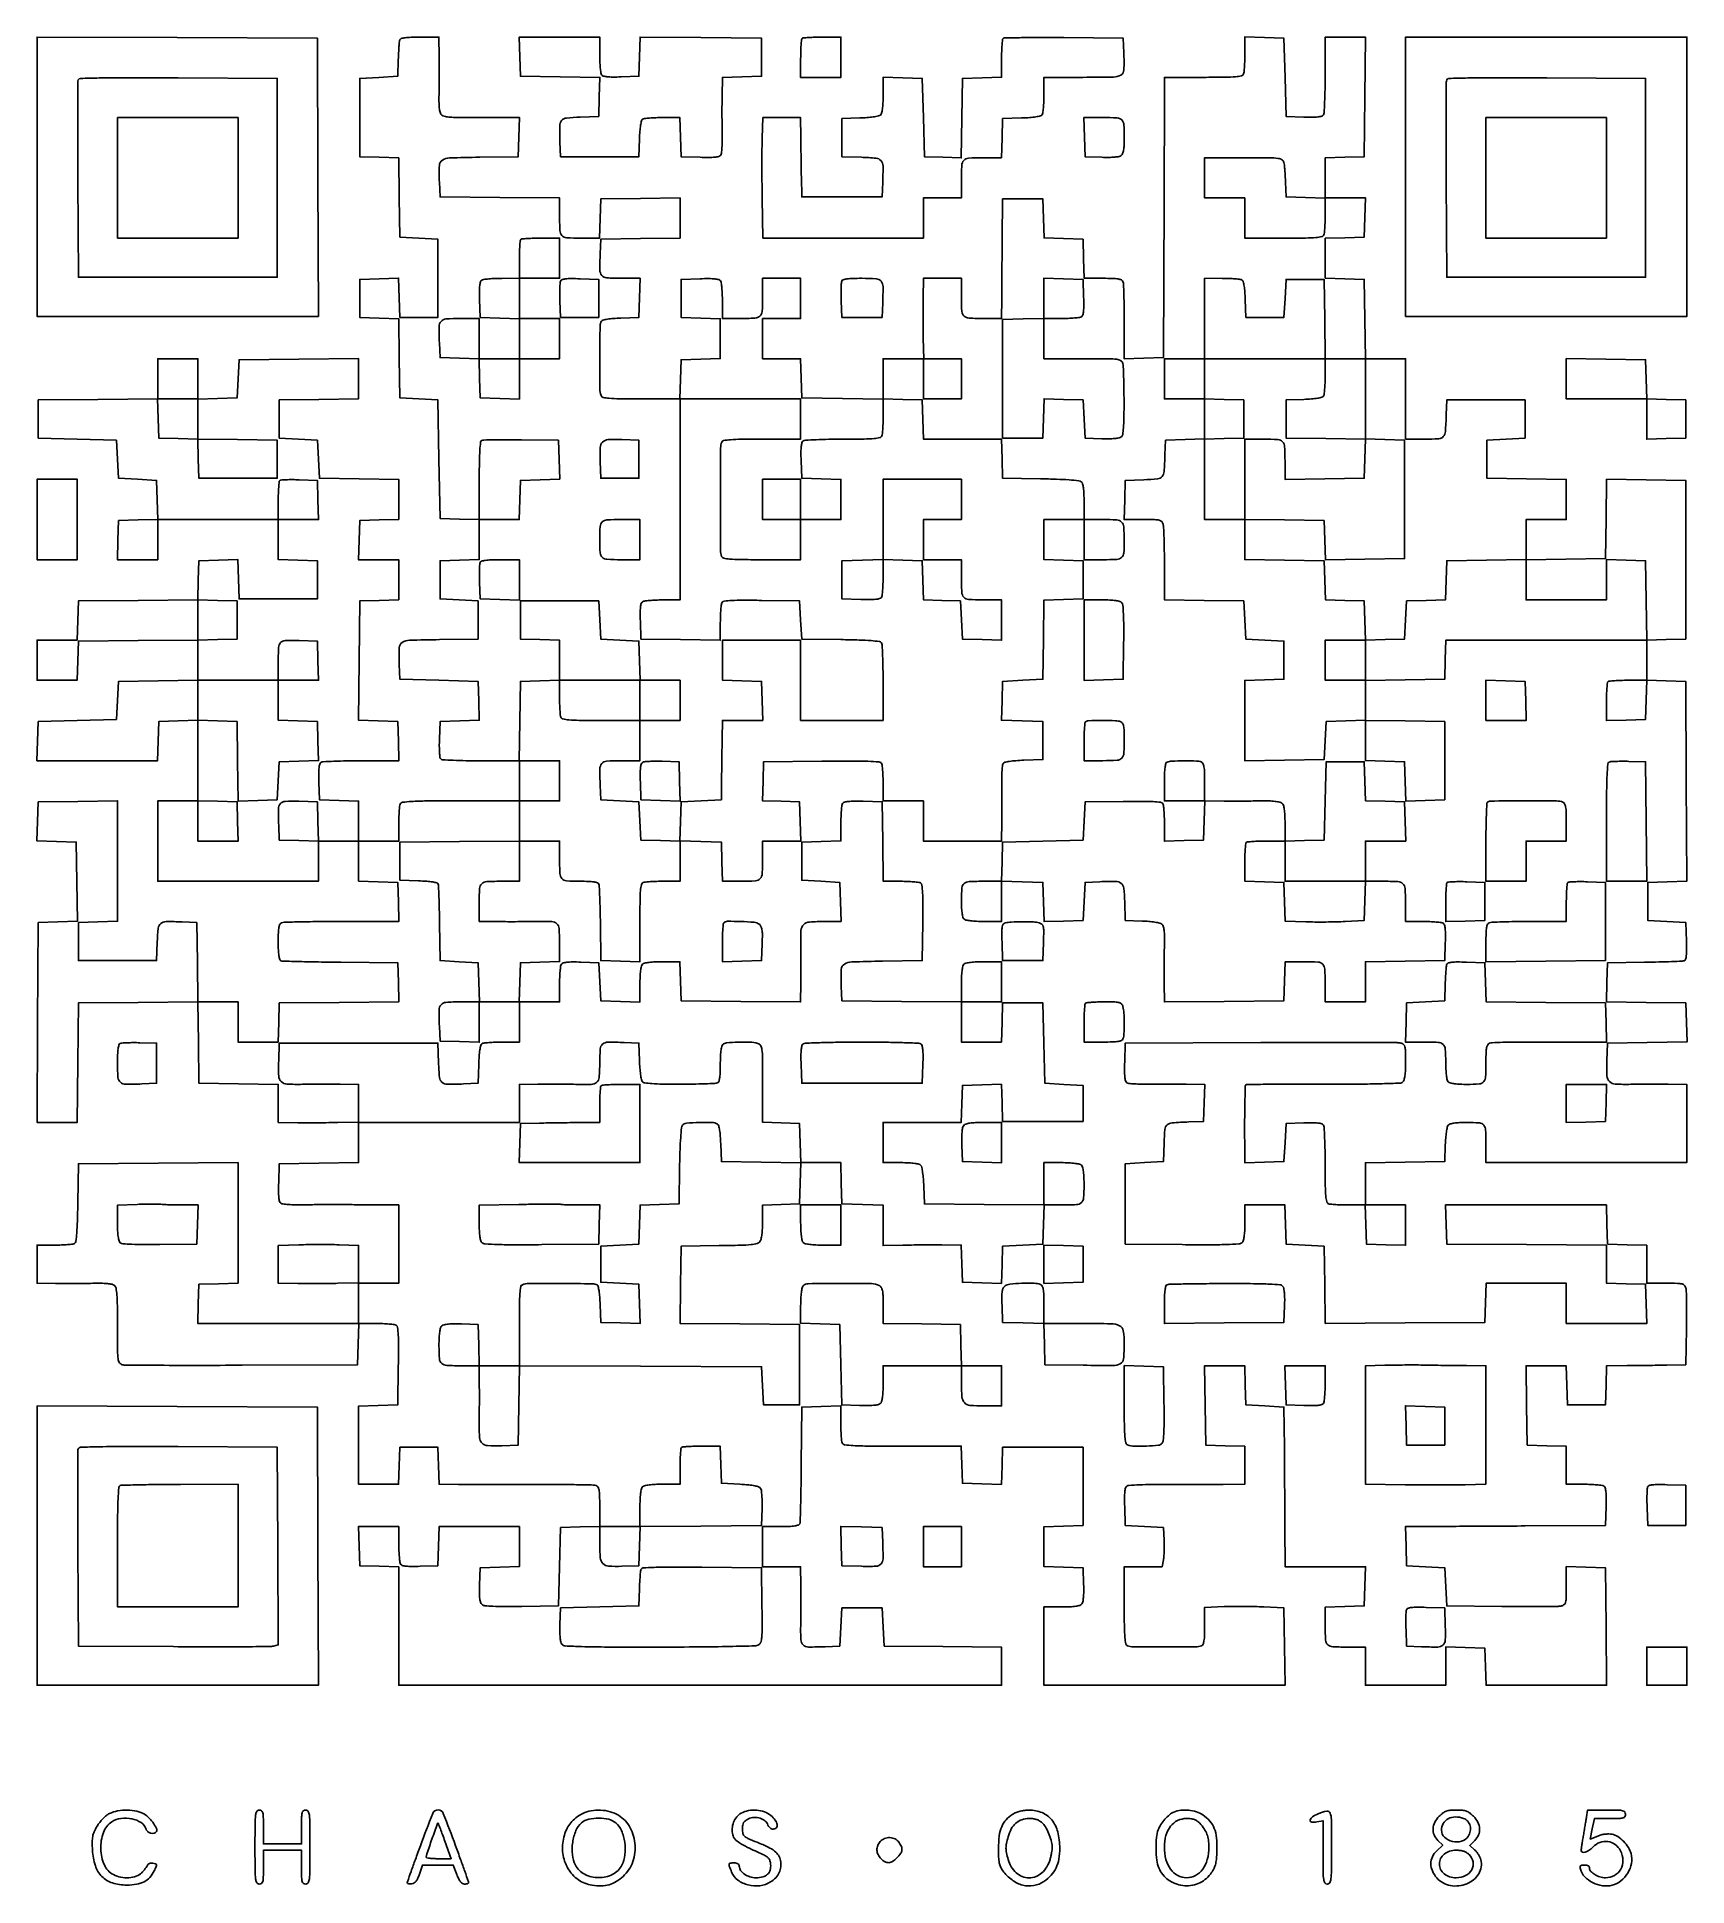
# Model space of a CAD drawing. Extents: x 156 to 936, y 95 to 969.
import ezdxf

# ---------------------------------------------------------------- set-up
doc = ezdxf.new("R2010")
doc.units = 0

msp = doc.modelspace()

# ---------------------------------------------------------------- linework, layer by layer
for points in [[(327.488341, 967.75, 0.062379), (327.299299, 966.905307, 0.004511), (327.092081, 964.517187, 0.006263), (326.905777, 961.655284, 0.004694), (326.769726, 958.5), (326.5, 950.5), (317.5, 950), (308.5, 949.5), (308.5, 931), (308.5, 912.5), (317.728072, 912.212764), (326.956143, 911.925529), (327.228072, 893.212764), (327.5, 874.5), (336.5, 874), (345.5, 873.5), (345.5, 855), (345.5, 836.5), (336.5, 836.5), (327.5, 836.5), (327.211984, 845.787023), (326.923969, 855.074046), (317.711984, 854.787023), (308.5, 854.5), (308.5, 845.5), (308.5, 836.5), (317.728072, 836.212764), (326.956143, 835.925529), (327.228072, 817.212764), (327.5, 798.5), (336.5, 798), (345.5, 797.5), (346, 769.5), (346.5, 741.5), (355.75, 741.212474), (365, 740.924948), (365, 731.5), (365, 722.075052), (355.75, 721.787526), (346.5, 721.5), (346.5, 712.5), (346.5, 703.5), (355.5, 703), (364.5, 702.5), (364.5, 693.5), (364.5, 684.5), (346.263403, 684.227493, 0.004357), (332.032463, 683.890775, 0.130715), (328.626248, 682.865677, 0.250509), (327.173802, 680.37304, 0.019946), (327.199088, 672.479083), (327.5, 665.5), (346, 665), (364.5, 664.5), (364.787023, 655.288016), (365.074046, 646.076031), (355.787023, 645.788016), (346.5, 645.5), (346.207021, 637.092979, 0.010088), (346.158858, 633.808079, 0.01444), (346.259027, 630.896598, 0.010242), (346.459423, 628.509518, 0.171955), (346.795482, 627.804518, 0.18408), (347.587667, 627.449501, 0.002744), (352.752952, 627.182, 0.007029), (358.81382, 626.986792, 0.004535), (365.838462, 626.923077), (384, 626.923077), (384, 617.461538), (384, 608), (356.106989, 608, 0.001482), (340.102837, 607.952559, 0.01238), (332.864913, 607.730382, 0.020733), (328.7558, 607.33094, 0.273), (327.606989, 606.418213, 0.06844), (327.368926, 605.400281, 0.007317), (327.178303, 602.9751, 0.008902), (327.044385, 600.066073, 0.00705), (327, 596.918213), (327, 589), (317.5, 589), (308, 589), (308, 598.462474), (308, 607.924948), (298.75, 608.212474), (289.5, 608.5), (289.206902, 616.914347, -0.008519), (289.135766, 620.914541, -0.027159), (289.278749, 623.5815, -0.039341), (289.610638, 625.340297, -0.187221), (290.206902, 626.149034, -0.128096), (291.23324, 626.478393, -0.002988), (296.345238, 626.732898, -0.006432), (302.377494, 626.91938, -0.004295), (309.287526, 626.984687), (327.075052, 627), (326.787526, 636.25), (326.5, 645.5), (317.234491, 645.787731), (307.968982, 646.075462), (308.234491, 674.287731), (308.5, 702.5), (317.75, 702.787526), (327, 703.075052), (327, 712.537526), (327, 722), (317.462474, 722), (307.924948, 722), (308.212474, 731.25), (308.5, 740.5), (317.75, 740.787526), (327, 741.075052), (327, 750.515461), (327, 759.955869), (308.25, 760.227935), (289.5, 760.5), (289, 769.5), (288.5, 778.5), (279.5, 779), (270.5, 779.5), (270.5, 788.5), (270.5, 797.5), (289.25, 797.772065), (308, 798.044131), (308, 807.537639), (308, 817.031147), (279.75, 816.765573), (251.5, 816.5), (251, 807.5), (250.5, 798.5), (241.25, 798.212474), (232, 797.924948), (232, 807.462474), (232, 817), (222.5, 817), (213, 817), (213, 807.515573), (213, 798.031147), (184.75, 797.765573), (156.5, 797.5), (156.5, 788.5), (156.5, 779.5), (175, 779), (193.5, 778.5), (194, 769.5), (194.5, 760.5), (203.5, 760), (212.5, 759.5), (212.787023, 750.288016), (213.074046, 741.076031), (203.787023, 740.788016), (194.5, 740.5), (194.212474, 731.25), (193.924948, 722), (203.462474, 722), (213, 722), (213, 731.5), (213, 741), (241.5, 741), (270, 741), (270, 731.537526), (270, 722.075052), (279.25, 721.787526), (288.5, 721.5), (288.5, 712.5), (288.5, 703.5), (270, 703.5), (251.5, 703.5), (251.211984, 712.787023), (250.923969, 722.074046), (241.711984, 721.787023), (232.5, 721.5), (232.212679, 712.26551), (231.925359, 703.03102), (203.712679, 702.76551), (175.5, 702.5), (175.212474, 693.25), (174.924948, 684), (165.462474, 684), (156, 684), (156, 674.5), (156, 665), (165.462474, 665), (174.924948, 665), (175.212474, 674.25), (175.5, 683.5), (203.75, 683.731795), (232, 683.96359), (232, 674.50386), (232, 665.044131), (213.25, 664.772065), (194.5, 664.5), (194, 655.5), (193.5, 646.5), (175, 646), (156.5, 645.5), (156.212474, 636.25), (155.924948, 627), (164.712474, 626.970762, -0.00001), (168.82863, 626.956985, -0.000005), (174.003039, 626.939511, -0.000005), (179.339633, 626.921383, -0.000007), (184, 626.905435, 0.000747), (188.690326, 626.896325, 0.000483), (194.121789, 626.899137, 0.000485), (199.431149, 626.912164, 0.000917), (203.712474, 626.934673), (212.924948, 627), (213.212474, 636.25), (213.5, 645.5), (222.75, 645.787526), (232, 646.075052), (232, 627.037526), (232, 608), (222.5, 608), (213, 608), (213, 589), (213, 570), (251, 570), (289, 570), (289, 579.5), (289, 589), (298.5, 589), (308, 589), (308, 579.537526), (308, 570.075052), (317.25, 569.787526), (326.5, 569.5), (326.787526, 560.25), (327.075052, 551), (300.119313, 551, 0.002102), (289.673992, 550.956087, 0.003215), (280.617173, 550.821697, 0.001138), (272.814859, 550.637981, 0.085354), (271.581787, 550.393011, 0.188), (270.788328, 549.671317, 0.072045), (270.314954, 548.22948, 0.036059), (270.064292, 545.763435, 0.007303), (270, 541.361626, 0.008749), (270.068323, 537.457208, 0.026758), (270.302326, 534.819931, 0.036675), (270.680705, 533.089872, 0.233024), (271.274276, 532.448245, 0.084693), (272.285587, 532.245952, 0.000753), (280.098353, 532.035445, 0.002574), (289.092717, 531.852978, 0.001656), (299.524276, 531.72963), (326.5, 531.5), (326.787319, 522.265637), (327.074638, 513.031273), (298.787319, 512.765637), (270.5, 512.5), (270.212474, 503.25), (269.924948, 494), (260.462474, 494), (251, 494), (251, 503.5), (251, 513), (241.522065, 513), (232.044131, 513), (231.772065, 531.75), (231.5, 550.5), (224.520917, 550.800912, 0.012477), (216.988791, 550.937542, 0.170867), (214.45151, 550.02491, 0.198326), (213.237089, 547.777845, 0.017722), (212.788797, 541.240685), (212.5, 532.5), (194, 532.5), (175.5, 532.5), (175.5, 541.5), (175.5, 550.5), (184.75, 550.787526), (194, 551.075052), (194, 579.559591), (194, 608.044131), (175.25, 607.772065), (156.5, 607.5), (156.212977, 598.288016), (155.925954, 589.076031), (165.212977, 588.788016), (174.5, 588.5), (174.771926, 569.787816), (175.043852, 551.075632), (165.771926, 550.787816), (156.5, 550.5), (156.240208, 503.25), (155.980417, 456), (165.474635, 456), (174.968853, 456), (175.234427, 484.25), (175.5, 512.5), (203.728353, 512.765537), (231.956706, 513.031073), (232.228353, 493.765537), (232.5, 474.5), (251.25, 474.227935), (270, 473.955869), (270, 464.977935), (270, 456), (279.25, 455.881396, 0.00287), (283.495149, 455.851333, 0.001617), (288.646875, 455.861081, 0.001613), (293.846075, 455.904511, 0.002643), (298.25, 455.978791), (308, 456.19479), (308, 446.61946), (308, 437.044131), (289.25, 436.772065), (270.5, 436.5), (270.208654, 427.58457, 0.007957), (270.137437, 423.334218, 0.025673), (270.280025, 420.512687, 0.036716), (270.609942, 418.649184, 0.184206), (271.208654, 417.79792, 0.12225), (272.128592, 417.461883, 0.009454), (274.764417, 417.229267, 0.012489), (277.958602, 417.088187, 0.009201), (281.5, 417.085494, -0.003116), (286.170292, 417.138783, -0.000958), (293.217187, 417.161763, -0.000958), (301.102818, 417.157252, -0.001051), (308.75, 417.122144), (327, 417), (327, 398.5), (327, 380), (317.5, 380), (308, 380), (308, 388.929031), (308, 397.858062), (298.75, 398.179031, 0.005736), (294.504793, 398.277592, 0.003234), (289.353125, 398.304751, 0.003227), (284.153963, 398.264969, 0.005283), (279.75, 398.156293), (270, 397.812585), (270, 388.906293), (270, 380), (279.25, 379.881396, 0.00287), (283.495149, 379.851333, 0.001617), (288.646875, 379.861081, 0.001613), (293.846075, 379.904511, 0.002643), (298.25, 379.978791), (308, 380.19479), (308, 370.597395), (308, 361), (269.962474, 361), (231.924948, 361), (232.212474, 370.25), (232.5, 379.5), (241.75, 379.787526), (251, 380.075052), (251, 408.549551), (251, 437.02405), (213.25, 436.762025), (175.5, 436.5), (175.226647, 418.044584, -0.003561), (175.035521, 409.331725, -0.012194), (174.732937, 403.675066, -0.01105), (174.342971, 399.785498, -0.224357), (173.726647, 398.809897, -0.112125), (172.86414, 398.502227, -0.008919), (170.43689, 398.255038, -0.011731), (167.499351, 398.078012, -0.008719), (164.25, 398.015313), (156, 398), (156, 389), (156, 380), (164.75, 379.874114, 0.00318), (168.735023, 379.842131, 0.001862), (173.507467, 379.851957, 0.001862), (178.282314, 379.89735, 0.003165), (182.27542, 379.975462, -0.00977), (186.185347, 380.000288, -0.020936), (189.197251, 379.834299, -0.024523), (191.410811, 379.508902, -0.125079), (192.52542, 378.978903, -0.176002), (193.304458, 377.648192, -0.026026), (193.712226, 374.508734, -0.016242), (193.942509, 369.353477, -0.00304), (194, 359.896607, 0.001697), (194.039921, 348.132062, 0.02875), (194.288917, 344.263216, 0.112378), (194.948961, 342.429845, 0.194936), (196.25, 341.508141, 0.056343), (198.019647, 341.296993, 0.000362), (213.848437, 341.210498, 0.001455), (231.947225, 341.177349, 0.000927), (253, 341.239089), (307.5, 341.5), (307.786212, 351.25), (308.072424, 361), (316.286212, 360.984687, -0.009074), (319.525024, 360.919862, -0.012104), (322.461214, 360.736503, -0.009409), (324.886056, 360.479996, -0.110776), (325.773242, 360.161306, -0.226527), (326.421641, 359.126519, -0.01557), (326.716146, 355.589823, -0.013555), (326.85189, 350.125155, -0.003139), (326.773242, 340.926619), (326.5, 322.5), (317.25, 322.212474), (308, 321.924948), (308, 303.462474), (308, 285), (317.461067, 285), (326.922134, 285), (327.211067, 293.75), (327.5, 302.5), (336.5, 302.5), (345.5, 302.5), (345.788933, 293.75), (346.077866, 285), (355.288933, 284.933675, 0.001386), (360.477756, 284.910697, 0.000278), (369.725499, 284.900516, 0.000294), (380.487575, 284.900967, 0.000274), (391.5, 284.91393, -0.001903), (401.974059, 284.892138, -0.002885), (411.082813, 284.785957, -0.001089), (418.910745, 284.632478, -0.070492), (420.25, 284.412868, -0.183672), (421.165654, 283.692521, -0.091932), (421.688861, 282.292202, -0.038041), (421.941863, 279.723502, -0.005533), (422, 274.470138), (422, 265.075052), (412.75, 264.787526), (403.5, 264.5), (403, 246), (402.5, 227.5), (385.131529, 227.225877, -0.003956), (377.034185, 227.162152, -0.012009), (371.528775, 227.294632, -0.012086), (367.680419, 227.573148, -0.150191), (366.343574, 228.129822, -0.142461), (365.676985, 229.114587, -0.047693), (365.299509, 230.828966, -0.03031), (365.141657, 233.421716, -0.00894), (365.212045, 237.403945), (365.5, 245.5), (374.75, 245.787526), (384, 246.075052), (384, 255.537526), (384, 265), (365.037526, 265), (346.075052, 265), (345.787526, 255.75), (345.5, 246.5), (337.085653, 246.206902, -0.008519), (333.085459, 246.135766, -0.027159), (330.4185, 246.278749, -0.039341), (328.659703, 246.610638, -0.187221), (327.850966, 247.206902, -0.110402), (327.527533, 248.105717, -0.00954), (327.267102, 250.54359, -0.012203), (327.081041, 253.495888, -0.00917), (327.015313, 256.75), (327, 265), (317.462474, 265), (307.924948, 265), (308.212474, 255.75), (308.5, 246.5), (317.75, 246.212474), (327, 245.924948), (327, 217.962474), (327, 190), (469.5, 190), (612, 190), (612, 198.984181), (612, 207.968363), (584.25, 208.234181), (556.5, 208.5), (556, 217.5), (555.5, 226.5), (546, 226.5), (536.5, 226.5), (536, 217.5), (535.5, 208.5), (528.520917, 208.199088, -0.012654), (520.695307, 208.059918, -0.186355), (518.18167, 209.052283, -0.199847), (517.078583, 211.446084, -0.014853), (517.02269, 218.793125, 0.002586), (517.096358, 223.145551, 0.001639), (517.139354, 228.218918, 0.001646), (517.148847, 233.201489, 0.003042), (517.118604, 237.25), (517, 246), (508, 246), (499, 246), (499, 255.5), (499, 265), (507.531385, 265, 0.008289), (511.592349, 265.067323, 0.028188), (514.227748, 265.303861, 0.042213), (515.908502, 265.697841, 0.226184), (516.572488, 266.328305, 0.084629), (516.782801, 267.379013, 0.000816), (516.99384, 275.174669, 0.002685), (517.174196, 284.163705, 0.001733), (517.291103, 294.578305), (517.5, 321.5), (526.75, 321.787526), (536, 322.075052), (536, 314.119313, 0.007017), (536.044383, 310.957076, 0.008872), (536.178303, 308.035923, 0.007277), (536.368898, 305.600781, 0.068543), (536.606989, 304.581787, 0.272934), (537.755331, 303.669202, 0.020776), (541.85875, 303.269645, 0.012396), (549.08717, 303.047451, 0.001485), (565.068056, 303), (592.922134, 303), (593.211067, 294.25), (593.5, 285.5), (602.710527, 285.212997), (611.921055, 284.925993), (612.210527, 293.712997), (612.5, 302.5), (631.5, 302.5), (650.5, 302.5), (650.5, 284), (650.5, 265.5), (641.25, 265.212474), (632, 264.924948), (632, 255.5), (632, 246.075052), (641.25, 245.787526), (650.5, 245.5), (650.793771, 237.655204, -0.01153), (650.842502, 234.264652, -0.021342), (650.701133, 231.514748, -0.023545), (650.405224, 229.431833, -0.126804), (649.921326, 228.405204, -0.145524), (648.939147, 227.748928, -0.03848), (647.078343, 227.326735, -0.027148), (644.342652, 227.0746, -0.009406), (640.377555, 227), (632, 227), (632, 208.5), (632, 190), (689.022559, 190), (746.045117, 190), (745.772559, 208.25), (745.5, 226.5), (736, 227, 0.006938), (731.692458, 227.166817, 0.004162), (726.573437, 227.251332, 0.004166), (721.478137, 227.250578, 0.007241), (717.25, 227.15347), (708, 226.806941), (708, 218.010459, -0.007145), (707.935709, 213.511434, -0.032562), (707.69098, 210.906655, -0.060913), (707.244726, 209.35741, -0.203298), (706.499228, 208.638077, -0.090145), (703.762217, 208.121331, -0.001664), (689.006013, 208.070109, -0.001662), (674.2491, 208.117049, -0.090219), (671.513903, 208.633038, -0.255767), (670.688519, 209.605858, -0.030803), (670.278473, 212.4904, -0.017312), (670.052389, 217.511214, -0.002595), (670, 227.606989), (670, 246), (678.954687, 246), (687.909374, 246), (688.515505, 249.25, 0.028289), (688.728227, 250.905147, 0.009836), (688.852282, 253.307812, 0.009734), (688.885353, 255.964524, 0.011185), (688.810818, 258.5), (688.5, 264.5), (679.5, 265), (670.5, 265.5), (670.208654, 274.41543, -0.007858), (670.136419, 278.676338, -0.025932), (670.278501, 281.48097, -0.037484), (670.608118, 283.31946, -0.191938), (671.208654, 284.140352, -0.126944), (672.226539, 284.463491, -0.003187), (677.114417, 284.700677, -0.006642), (682.892006, 284.867281, -0.004456), (689.5, 284.911109, 0.000439), (696.759733, 284.900948, 0.00036), (704.517187, 284.902497, 0.000364), (711.648463, 284.914248, 0.000963), (716.75, 284.936187), (727, 285), (727, 293.962474), (727, 302.924948), (717.75, 303.212474), (708.5, 303.5), (708.227935, 322.25), (707.955869, 341), (717.440409, 341), (726.924948, 341), (727.212474, 331.75), (727.5, 322.5), (736.5, 322), (745.5, 321.5), (745.684333, 302.5, -0.000483), (745.759735, 293.867867, -0.000286), (745.833808, 283.573438, -0.000287), (745.895939, 273.302749, -0.000493), (745.934333, 264.75), (746, 246), (765.037526, 246), (784.075052, 246), (783.787526, 236.75), (783.5, 227.5), (774.25, 227.212474), (765, 226.924948), (765, 218.069463, 0.014889), (765.20038, 211.341871, 0.195866), (766.254332, 209.139748, 0.174757), (768.602344, 208.170318, 0.011384), (776.081787, 208), (784, 208), (784, 199), (784, 190), (803, 190), (822, 190), (822, 199.037526), (822, 208.075052), (831.25, 207.787526), (840.5, 207.5), (840.788933, 198.75), (841.077866, 190), (869.554752, 190), (898.031637, 190), (897.765819, 217.75), (897.5, 245.5), (888.25, 245.787526), (879, 246.075052), (879, 237.056578, -0.004682), (878.947621, 231.463442, -0.053121), (878.672454, 229.271291, -0.154199), (878.004173, 228.148807, -0.122904), (876.75, 227.490717, -0.055924), (875.094027, 227.279413, -0.001415), (867.523438, 227.185885, -0.00301), (858.625808, 227.154718, -0.002047), (848.5, 227.221665), (822.5, 227.5), (822, 236.5), (821.5, 245.5), (812.5, 246), (803.5, 246.5), (803.212474, 255.75), (802.924948, 265), (812.212474, 265.025765, 0.000557), (817.853002, 265.04769, 0.000072), (829.934289, 265.10983, 0.000084), (844.269852, 265.188019, 0.00007), (859.5, 265.275765), (897.5, 265.5), (897.791346, 274.41543, 0.007874), (897.863419, 278.674656, 0.025891), (897.721257, 281.481964, 0.03736), (897.391596, 283.324421, 0.190691), (896.791346, 284.150117, 0.110447), (895.89348, 284.473134, 0.009524), (893.455895, 284.733216, 0.01219), (890.503986, 284.919039, 0.009158), (887.25, 284.984687), (879, 285), (879, 293.962474), (879, 302.924948), (869.75, 303.212474), (860.5, 303.5), (860.227935, 322.25), (859.955869, 341), (869.440409, 341), (878.924948, 341), (879.212474, 331.75), (879.5, 322.5), (888.5, 322.5), (897.5, 322.5), (897.787526, 331.75), (898.075052, 341), (907.787526, 341.051866, 0.001237), (912.15956, 341.086028, 0.000768), (917.290711, 341.146698, 0.00077), (922.354211, 341.222149, 0.001393), (926.5, 341.301866), (935.5, 341.5), (935.785177, 358.5, 0.003227), (935.854068, 365.175971, 0.00446), (935.823778, 371.167188, 0.002845), (935.724896, 376.194714, 0.054093), (935.516124, 377.75, 0.122337), (934.855448, 379.003761, 0.153853), (933.733241, 379.67194, 0.05326), (931.546285, 379.947431, 0.004723), (925.980948, 380), (917, 380), (917, 388.962474), (917, 397.924948), (907.75, 398.212474), (898.5, 398.5), (898.212474, 407.75), (897.924948, 417), (859.924948, 417), (821.924948, 417), (822.212474, 407.75), (822.5, 398.5), (860.25, 398.237975), (898, 397.97595), (898, 389.025501), (898, 380.075052), (907.25, 379.787526), (916.5, 379.5), (916.787526, 370.25), (917.075052, 361), (898.037526, 361), (879, 361), (879, 370.5), (879, 380), (860.037526, 380), (841.075052, 380), (840.787526, 370.75), (840.5, 361.5), (802.772605, 361.237997), (765.04521, 360.975994), (764.772605, 379.237997), (764.5, 397.5), (755.5, 398), (746.5, 398.5), (746.212474, 407.75), (745.924948, 417), (736.462474, 417), (727, 417), (727, 408.622445, -0.009571), (726.925182, 404.714429, -0.026157), (726.675257, 401.963048, -0.035625), (726.263803, 400.07081, -0.14928), (725.631288, 399.10896, -0.161185), (724.214846, 398.554511, -0.005652), (718.250543, 398.302802, -0.007748), (709.902257, 398.174414, -0.002421), (697.381288, 398.236515), (670.5, 398.5), (670.5, 417.5), (670.5, 436.5), (679.5, 437), (688.5, 437.5), (688.788797, 446.240685, -0.014923), (689.198354, 452.746161, -0.195196), (690.289491, 454.850964, -0.159803), (692.633677, 455.81473, -0.009206), (700.5, 456.245668), (707.5, 456.5), (707.788933, 465.25), (708.077866, 474), (699.288933, 474.122144, 0.002531), (695.273436, 474.157621, 0.001458), (690.437999, 474.161763, 0.001457), (685.582517, 474.137611, 0.002438), (681.5, 474.085494, -0.009201), (677.958602, 474.088187, -0.012489), (674.764417, 474.229267, -0.009454), (672.128592, 474.461883, -0.12225), (671.208654, 474.79792, -0.184206), (670.609942, 475.649184, -0.036716), (670.280025, 477.512687, -0.025673), (670.137437, 480.334218, -0.007957), (670.208654, 484.58457), (670.5, 493.5), (734.5, 493.775993, -0.000811), (759.195356, 493.842458, -0.001283), (780.360938, 493.810807, -0.000275), (798.962723, 493.725014, -0.058191), (800.75, 493.506941, -0.116612), (801.998615, 492.872941, -0.156575), (802.666401, 491.803425, -0.056638), (802.945523, 489.738697, -0.005304), (803, 484.603393, -0.009777), (802.924909, 480.763567, -0.025209), (802.67704, 478.001905, -0.032874), (802.275883, 476.078767, -0.152849), (801.666963, 475.138567, -0.164819), (800.24187, 474.592336, -0.002942), (791.948408, 474.314919, -0.00557), (780.71209, 474.13049, -0.001805), (764.08704, 474.102866, 0.000918), (750.163925, 474.104417, 0.00151), (738.383458, 474.048523, 0.00013), (727.83176, 473.963863, 0.196761), (727.485364, 473.818697, 0.192829), (727.196103, 473.142867, 0.000866), (727.023948, 465.211926, 0.004018), (726.917728, 456.31337, 0.002753), (726.933947, 446.212474), (727, 436.924948), (736.25, 437.212474), (745.5, 437.5), (746, 446.5), (746.5, 455.5), (754.914347, 455.793098, -0.008519), (758.914541, 455.864234, -0.027159), (761.5815, 455.721251, -0.039341), (763.340297, 455.389362, -0.187221), (764.149034, 454.793098, -0.127969), (764.478337, 453.767817, -0.00303), (764.732898, 448.697213, -0.006479), (764.919376, 442.711616, -0.00433), (764.984687, 435.856989, 0.002613), (765.044879, 425.980372, 0.018995), (765.278602, 421.243883, 0.037977), (765.715409, 418.591307, 0.246112), (766.581787, 417.606989, 0.068336), (767.59865, 417.368953, 0.007357), (770.013877, 417.178303, 0.008933), (772.910777, 417.044388, 0.007082), (776.044262, 417), (783.924948, 417), (784.212474, 407.75), (784.5, 398.5), (793.75, 398.212474), (803, 397.924948), (803, 407.462474), (803, 417), (793.5, 417), (784, 417), (784, 426.977935), (784, 436.955869), (802.75, 437.227935), (821.5, 437.5), (821.795712, 445.452616, -0.011934), (821.987621, 448.592986, -0.0156), (822.320848, 451.450258, -0.013166), (822.731108, 453.789339, -0.123819), (823.168156, 454.702616, -0.153229), (824.060943, 455.279889, -0.031081), (825.928851, 455.673618, -0.025284), (828.541754, 455.922716, -0.011123), (832.015456, 456, -0.019176), (837.881594, 455.774938, -0.206054), (839.941467, 454.694376, -0.160989), (840.841703, 452.317281, -0.010696), (841, 444.918213), (841, 437), (888.475, 437), (935.95, 437), (935.95, 455.5), (935.95, 474), (927.225, 474.122144, 0.003048), (923.230696, 474.153707, 0.001739), (918.404068, 474.145636, 0.001736), (913.546432, 474.103749, 0.002877), (909.448425, 474.030594, -0.01776), (902.116345, 474.117943, -0.18525), (899.408922, 475.306851, -0.189845), (898.226818, 477.986609, -0.018801), (898.207992, 485.15308), (898.5, 493.5), (917.287232, 493.772202), (936.074464, 494.044404), (935.787232, 503.272202), (935.5, 512.5), (916.712768, 512.772202), (897.925536, 513.044404), (898.212768, 522.272202), (898.5, 531.5), (916, 531.739724, 0.002537), (922.79957, 531.867376, 0.003795), (928.738069, 532.054118, 0.001625), (933.807625, 532.268566, 0.080261), (934.789171, 532.47337, 0.235933), (935.395274, 533.135136, 0.042666), (935.724576, 534.821458, 0.027606), (935.86497, 537.499677, 0.007537), (935.789171, 541.733647), (935.5, 550.5), (926.5, 551), (917.5, 551.5), (917.5, 560.5), (917.5, 569.5), (926.743373, 569.787438), (935.986747, 570.074876), (935.743373, 617.287438), (935.5, 664.5), (926.25, 664.787526), (917, 665.075052), (917, 674.5), (917, 683.924948), (926.25, 684.212474), (935.5, 684.5), (935.5, 722), (935.5, 759.5), (916.772146, 759.771984), (898.044292, 760.043968), (897.772146, 741.271984), (897.5, 722.5), (878.75, 722.227935), (860, 721.955869), (860, 731.477935), (860, 741), (869.5, 741), (879, 741), (879, 750.477935), (879, 759.955869), (860.25, 760.227935), (841.5, 760.5), (841.5, 769.5), (841.5, 778.5), (850.5, 779), (859.5, 779.5), (859.5, 788.5), (859.5, 797.5), (841, 797.5), (822.5, 797.5), (822.245668, 790.5, -0.009074), (821.810854, 782.52461, -0.165509), (820.832254, 780.214245, -0.199016), (818.706186, 779.189349, -0.014075), (811.980948, 779), (803, 779), (803, 798), (803, 817), (793.522065, 817), (784.044131, 817), (783.772065, 835.75), (783.5, 854.5), (774.25, 854.787526), (765, 855.075052), (765, 864.5), (765, 873.924948), (774.25, 874.212474), (783.5, 874.5), (783.787526, 883.75), (784.075052, 893), (774.537526, 893), (765, 893), (765, 902.462474), (765, 911.924948), (774.25, 912.212474), (783.5, 912.5), (783.765573, 940.75), (784.031147, 969), (774.515573, 969), (765, 969), (764.984687, 951.25, -0.004304), (764.919379, 944.354355, -0.006444), (764.732898, 938.334215, -0.002999), (764.478379, 933.232967, -0.128063), (764.149034, 932.206902, -0.187221), (763.340297, 931.610638, -0.039341), (761.5815, 931.278749, -0.027159), (758.914541, 931.135766, -0.008519), (754.914347, 931.206902), (746.5, 931.5), (746, 950), (745.5, 968.5), (736.25, 968.787526), (727, 969.075052), (727, 961.119313, -0.007017), (726.955617, 957.957076, -0.008872), (726.821697, 955.035923, -0.007277), (726.631102, 952.600781, -0.068543), (726.393011, 951.581787, -0.24904), (725.393178, 950.711497, -0.036273), (722.640441, 950.27975, -0.018295), (717.723448, 950.051073, -0.002472), (707.393011, 950), (689, 950), (688.950522, 921.75, -0.000346), (688.917501, 908.240033, -0.000159), (688.856674, 890.635937, -0.000158), (688.780938, 872.113195, -0.000218), (688.700522, 855.5), (688.5, 817.5), (679.25, 817.212474), (670, 816.924948), (670, 834.380687, 0.003237), (669.955952, 841.183883, 0.004731), (669.821697, 847.173452, 0.002387), (669.635784, 852.244199, 0.081426), (669.393011, 853.418213, 0.192061), (668.655249, 854.216672, 0.070053), (667.160133, 854.688208, 0.03465), (664.587052, 854.936924, 0.006773), (659.930537, 855), (651.075052, 855), (650.787526, 864.25), (650.5, 873.5), (641.287036, 873.787036), (632.074071, 874.074071), (631.787036, 883.287036), (631.5, 892.5), (622, 892.5), (612.5, 892.5), (612.299228, 873.5, 0.000224), (612.218754, 865.547336, 0.000205), (612.142972, 857.364062, 0.000205), (612.081359, 850.063258, 0.000677), (612.049228, 845.25), (612, 836), (604.081787, 836, -0.01141), (596.599988, 836.170753, -0.175208), (594.252746, 837.14255, -0.195511), (593.199638, 839.349521, -0.014768), (593, 846.106989), (593, 855), (584, 855), (575, 855), (574.881396, 845.75, 0.00287), (574.851333, 841.504851, 0.001617), (574.861081, 836.353125, 0.001613), (574.904511, 831.153925, 0.002643), (574.978791, 826.75), (575.19479, 817), (565.597395, 817), (556, 817), (556, 807.478407), (556, 797.956814), (536.75, 798.228407), (517.5, 798.5), (517.212474, 807.75), (516.924948, 817), (507.962474, 817), (499, 817), (499, 826.5), (499, 836), (508, 836), (517, 836), (517, 845.5), (517, 855), (508, 855), (499, 855), (499, 846.106989, -0.014768), (498.800362, 839.349521, -0.195511), (497.747254, 837.14255, -0.175208), (495.400012, 836.170753, -0.01141), (487.918213, 836), (480, 836), (479.984687, 844.25, 0.009158), (479.919039, 847.503986, 0.01219), (479.733216, 850.455895, 0.009524), (479.473134, 852.89348, 0.110447), (479.150117, 853.791346, 0.190691), (478.324421, 854.391596, 0.03736), (476.481964, 854.721257, 0.025891), (473.674656, 854.863419, 0.007874), (469.41543, 854.791346), (460.5, 854.5), (460.5, 845.5), (460.5, 836.5), (469.75, 836.212474), (479, 835.924948), (479, 826.5), (479, 817.075052), (469.75, 816.787526), (460.5, 816.5), (460.212474, 807.25), (459.924948, 798), (441.569463, 798, -0.002478), (431.261417, 798.051095, -0.01833), (426.353605, 798.279811, -0.036362), (423.606062, 798.711703, -0.248902), (422.606989, 799.581787, -0.090959), (422.017559, 802.731653, -0.002246), (422.031149, 817.474488, -0.001585), (422.160685, 832.565073, -0.139499), (422.797157, 834.706033, -0.192561), (423.533237, 835.236162, -0.02067), (425.63313, 835.666992, -0.020911), (428.460658, 836.005667, -0.010674), (432.031844, 836.206033), (440.5, 836.5), (440.787526, 845.75), (441.075052, 855), (432.056578, 855, -0.016678), (425.275018, 855.226268, -0.201759), (422.993289, 856.370644, -0.177188), (422.058373, 858.877164, -0.012342), (422.199088, 866.520917), (422.5, 873.5), (441.25, 873.772065), (460, 874.044131), (460, 883.544131), (460, 893.044131), (441.25, 892.772065), (422.5, 892.5), (422.212474, 883.25), (421.924948, 874), (413.069463, 874, -0.014874), (406.342478, 874.200156, -0.1957), (404.140255, 875.253126, -0.174903), (403.170537, 877.599063, -0.011418), (403, 885.066214), (403, 892.968853), (374.75, 893.234427), (346.5, 893.5), (346.199088, 900.479083, -0.019946), (346.173802, 908.37304, -0.250509), (347.626248, 910.865677, -0.130715), (351.032463, 911.890775, -0.004357), (365.263403, 912.227493), (383.5, 912.5), (383.787526, 921.75), (384.075052, 931), (374.787526, 931.068271, 0.001674), (370.626715, 931.084923, 0.001065), (365.783924, 931.077767, 0.00107), (361.032846, 931.050455, 0.001988), (357.179025, 931.00473, -0.010876), (353.542217, 931.026228, -0.02104), (350.641001, 931.228873, -0.023754), (348.464649, 931.578544, -0.122081), (347.372558, 932.105767, -0.138472), (346.659706, 933.141331, -0.047456), (346.235425, 934.930449, -0.029675), (346.020369, 937.658416, -0.008404), (346.009586, 941.919308, 0.001788), (346.05188, 945.871266, 0.00099), (346.076713, 950.696609, 0.000987), (346.082547, 955.585498, 0.00159), (346.066053, 959.75), (346, 969), (336.968615, 969, 0.008016), (332.790152, 968.933009, 0.024764), (329.976619, 968.702973, 0.032567), (328.124042, 968.334747, 0.245965)], [(384.212474, 959.75), (384.5, 950.5), (403.287232, 950.227798), (422.074464, 949.955596), (421.787232, 940.727798), (421.5, 931.5), (412.759315, 931.211203, 0.017722), (406.222155, 930.762911, 0.198326), (403.97509, 929.54849, 0.170867), (403.062458, 927.011209, 0.012477), (403.199088, 919.479083), (403.5, 912.5), (422, 912.5), (440.5, 912.5), (440.793967, 920.968156, -0.010674), (440.994333, 924.539342, -0.020911), (441.333008, 927.36687, -0.02067), (441.763838, 929.466763, -0.192561), (442.293967, 930.202843, -0.112531), (443.144249, 930.505585, -0.008778), (445.558142, 930.748704, -0.011623), (448.478979, 930.922925, -0.008617), (451.712474, 930.984687), (459.924948, 931), (460.212474, 921.75), (460.5, 912.5), (469.41543, 912.208654, 0.007966), (473.66478, 912.137534, 0.025648), (476.487929, 912.280171, 0.036644), (478.353825, 912.610119, 0.183483), (479.208002, 913.208654, 0.123557), (479.544863, 914.129222, 0.009587), (479.771387, 916.764417, 0.01264), (479.903375, 919.958601, 0.009309), (479.894176, 923.5, -0.002937), (479.831617, 927.577232, -0.001766), (479.802896, 932.415539, -0.001769), (479.80835, 937.226541, -0.00309), (479.851604, 941.212474), (480, 949.924948), (489.25, 950.212474), (498.5, 950.5), (498.5, 959.5), (498.5, 968.5), (469.787728, 968.765273), (441.075456, 969.030547), (440.787728, 959.765273), (440.5, 950.5), (432.085653, 950.206902, -0.008519), (428.085459, 950.135766, -0.027159), (425.4185, 950.278749, -0.039341), (423.659703, 950.610638, -0.187221), (422.850966, 951.206902, -0.110402), (422.527533, 952.105717, -0.00954), (422.267102, 954.54359, -0.012203), (422.081041, 957.495888, -0.00917), (422.015313, 960.75), (422, 969), (402.962474, 969), (383.924948, 969)], [(612.681931, 968.348598, 0.173982), (612.410168, 967.772657, 0.006135), (612.200317, 965.283215, 0.010728), (612.049451, 962.290731, 0.00723), (612, 958.870859), (612, 950.075052), (602.75, 949.787526), (593.5, 949.5), (593.227793, 930.711391), (592.955585, 911.922782), (584.227793, 912.211391), (575.5, 912.5), (575, 931), (574.5, 949.5), (565.25, 949.787526), (556, 950.075052), (556, 941.659971, -0.009847), (555.924898, 937.846749, -0.024175), (555.679335, 935.054731, -0.030203), (555.287979, 933.088346, -0.156568), (554.700164, 932.166121, -0.126595), (553.772011, 931.728174, -0.012295), (551.299919, 931.317974, -0.014976), (548.281363, 930.984907, -0.011302), (544.950164, 930.793676), (536.5, 930.5), (536.5, 921.5), (536.5, 912.5), (545.740334, 912.212602, -0.015844), (552.678762, 911.776454, -0.194277), (554.990355, 910.578192, -0.177046), (555.934395, 908.057347, -0.012739), (555.800912, 900.479083), (555.5, 893.5), (536.5, 893.5), (517.5, 893.5), (517.329024, 903, -0.000729), (517.257785, 907.307432, -0.000437), (517.185059, 912.426563, -0.000437), (517.121575, 917.521955, -0.00076), (517.079024, 921.75), (517, 931), (508.06862, 931), (499.13724, 931), (498.81862, 921.25, 0.006109), (498.716298, 916.247148, 0.001988), (498.684836, 908.85625, 0.001981), (498.715066, 900.643566, 0.00223), (498.810611, 892.75), (499.121221, 874), (537.060611, 874), (575, 874), (575, 883.5), (575, 893), (584, 893), (593, 893), (593, 900.918213, -0.011384), (593.170318, 908.397656, -0.174757), (594.139748, 910.745668, -0.195866), (596.341871, 911.79962, -0.014889), (603.069463, 912), (611.924948, 912), (612.212474, 921.25), (612.5, 930.5), (621.467001, 930.792098, 0.009786), (625.292364, 930.991711, 0.020298), (628.262875, 931.326695, 0.020215), (630.447011, 931.75425, 0.195149), (631.201688, 932.292098, 0.112618), (631.504907, 933.144238, 0.008743), (631.748365, 935.568616, 0.011595), (631.922842, 938.501991, 0.008591), (631.984687, 941.75), (632, 950), (650.480948, 950, 0.004239), (664.936116, 950.122541, 0.13093), (668.362043, 951.097794, 0.25447), (669.827655, 953.572324, 0.019865), (669.800912, 961.520917), (669.5, 968.5), (641.431931, 968.765264, 0.002295), (630.622521, 968.817806, 0.003691), (621.40854, 968.75229, 0.000766), (613.327815, 968.622798, 0.194354)], [(517.666667, 968.333333, 0.174709), (517.400808, 967.76784, 0.005871), (517.195833, 965.267708, 0.010477), (517.048334, 962.266524, 0.007039), (517, 958.833333), (517, 950), (526.5, 950), (536, 950), (536, 959.5), (536, 969), (527.166667, 969, 0.007039), (523.733476, 968.951666, 0.010477), (520.732292, 968.804167, 0.005871), (518.23216, 968.599192, 0.174709)], [(269.5, 902.5), (269.5, 855.5), (222.5, 855.5), (175.5, 855.5), (175.239372, 901.5, -0.000997), (175.174287, 919.225103, -0.001596), (175.197198, 934.357597, -0.000282), (175.267665, 947.72814, -0.090314), (175.461789, 948.759906, -0.301449), (176.45055, 949.464468, -0.003096), (185.402033, 949.70934, -0.005599), (198.68089, 949.841585, -0.001079), (222.722417, 949.759906), (269.5, 949.5)], [(916.5, 902.5), (916.5, 855.5), (869.5, 855.5), (822.5, 855.5), (822.239372, 901.5, -0.000997), (822.174287, 919.225103, -0.001596), (822.197198, 934.357597, -0.000282), (822.267665, 947.72814, -0.090314), (822.461789, 948.759906, -0.301449), (823.45055, 949.464468, -0.003096), (832.402033, 949.70934, -0.005599), (845.68089, 949.841585, -0.001079), (869.722417, 949.759906), (916.5, 949.5)], [(651.212474, 921.75), (651.5, 912.5), (659.344796, 912.206229, 0.01153), (662.735348, 912.157498, 0.021342), (665.485252, 912.298867, 0.023545), (667.568167, 912.594776, 0.126804), (668.594796, 913.078674, 0.135867), (669.225488, 913.984925, 0.040828), (669.655404, 915.625418, 0.030592), (669.918661, 917.934398, 0.01309), (670, 921.040657, 0.014338), (669.810732, 927.639454, 0.186431), (668.814125, 929.835771, 0.182412), (666.590142, 930.816515, 0.01362), (659.855485, 931), (650.924948, 931)], [(745.476616, 909.75, -0.029765), (745.691674, 908.461508, -0.00573), (745.914846, 906.104688, -0.006083), (746.110521, 903.344943, -0.005576), (746.245668, 900.5), (746.5, 893.5), (755.75, 893.212474), (765, 892.924948), (765, 885.044262, -0.007082), (764.955612, 881.910777, -0.008933), (764.821697, 879.013877, -0.007357), (764.631047, 876.59865, -0.068336), (764.393011, 875.581787, -0.24904), (763.393178, 874.711497, -0.036273), (760.640441, 874.27975, -0.018295), (755.723448, 874.051073, -0.002472), (745.393011, 874), (727, 874), (727, 883.5), (727, 893), (717.5, 893), (708, 893), (708, 902.5), (708, 912), (726.480948, 912, -0.001616), (738.684773, 911.960545, -0.027865), (742.667013, 911.7126, -0.110067), (744.546548, 911.053761, -0.199979)], [(403, 864.5), (403, 855), (393.5, 855), (384, 855), (384, 845.5), (384, 836), (393.5, 836), (403, 836), (403, 826.5), (403, 817), (393.5, 817), (384, 817), (384, 807.462474), (384, 797.924948), (374.75, 798.212474), (365.5, 798.5), (365.212964, 807.712964), (364.925929, 816.925929), (355.712964, 817.212964), (346.5, 817.5), (346.199088, 824.479083, -0.012322), (346.058134, 832.11956, -0.176722), (346.990719, 834.627338, -0.202101), (349.267676, 835.772817, -0.01682), (356.019052, 836), (365, 836), (365, 826.5), (365, 817), (374.5, 817), (384, 817), (384, 826.462474), (384, 835.924948), (374.75, 836.212474), (365.5, 836.5), (365.206902, 844.914347, -0.008519), (365.135766, 848.914541, -0.027159), (365.278749, 851.5815, -0.039341), (365.610638, 853.340297, -0.187221), (366.206902, 854.149034, -0.110402), (367.105717, 854.472467, -0.00954), (369.54359, 854.732898, -0.012203), (372.495888, 854.918959, -0.00917), (375.75, 854.984687), (384, 855), (384, 863.833333, -0.007039), (384.048334, 867.266524, -0.010477), (384.195833, 870.267708, -0.005871), (384.400808, 872.76784, -0.174709), (384.666667, 873.333333, -0.174709), (385.23216, 873.599192, -0.005871), (387.732292, 873.804167, -0.010477), (390.733476, 873.951666, -0.007039), (394.166667, 874), (403, 874)], [(421.5, 845.5), (421.5, 836.5), (412.5, 836.5), (403.5, 836.5), (403.205027, 844.411609, -0.006757), (403.130652, 847.542211, -0.008847), (403.151984, 850.403842, -0.006825), (403.2445, 852.787219, -0.078651), (403.438673, 853.700781, -0.222283), (404.127059, 854.364206, -0.05328), (405.715903, 854.724548, -0.030281), (408.338027, 854.871594, -0.007113), (412.733647, 854.789171), (421.5, 854.5)], [(536.423642, 853.661609, 0.079281), (536.235027, 852.7687, 0.006579), (536.147568, 850.392336, 0.008656), (536.129541, 847.539392, 0.006569), (536.205027, 844.411609), (536.5, 836.5), (546, 836.5), (555.5, 836.5), (555.800912, 843.479083, 0.012339), (555.941666, 851.122302, 0.177112), (555.007131, 853.629027, 0.201815), (552.726183, 854.773583, 0.016701), (545.949563, 855, 0.007616), (541.61172, 854.933926, 0.027288), (538.850944, 854.698627, 0.041485), (537.106344, 854.303902, 0.228601)], [(650.793098, 846.085653, -0.008519), (650.864234, 842.085459, -0.027159), (650.721251, 839.4185, -0.039341), (650.389362, 837.659703, -0.187221), (649.793098, 836.850966, -0.110402), (648.894283, 836.527533, -0.00954), (646.45641, 836.267102, -0.012203), (643.504112, 836.081041, -0.00917), (640.25, 836.015313), (632, 836), (632, 826.5), (632, 817), (650.391592, 817, -0.001631), (662.52813, 816.960405, -0.027962), (666.498612, 816.712186, -0.109851), (668.377623, 816.053489, -0.19821), (669.315011, 814.75, -0.0473), (669.527076, 813.218336, -0.002837), (669.701253, 808.560503, -0.004235), (669.830432, 803.001764, -0.003113), (669.883057, 796.838947, -0.003881), (669.840133, 788.96275, -0.016436), (669.622876, 784.251411, -0.022731), (669.246705, 781.243213, -0.178927), (668.554434, 780.045176, -0.129881), (667.558857, 779.583261, -0.021316), (665.436735, 779.29833, -0.020346), (662.674744, 779.159677, -0.011726), (659.344796, 779.206229), (651.5, 779.5), (651, 788.5), (650.5, 797.5), (641.288016, 797.787023), (632.076031, 798.074046), (631.788016, 788.787023), (631.5, 779.5), (622, 779.5), (612.5, 779.5), (612.5, 807.5), (612.5, 835.5), (622.25, 835.786212), (632, 836.072424), (632, 845.573738), (632, 855.075052), (641.25, 854.787526), (650.5, 854.5)], [(725.706033, 854.202843, -0.192561), (726.236162, 853.466763, -0.02067), (726.666992, 851.36687, -0.020911), (727.005667, 848.539342, -0.010674), (727.206033, 844.968156), (727.5, 836.5), (736.5, 836.5), (745.5, 836.5), (746, 845.5), (746.5, 854.5), (755.5, 854.5), (764.5, 854.5), (764.772065, 835.75), (765.044131, 817), (774.522065, 817), (784, 817), (784, 798.037526), (784, 779.075052), (793.25, 778.787526), (802.5, 778.5), (802.5, 750.5), (802.5, 722.5), (783.787816, 722.228074), (765.075632, 721.956148), (764.787816, 731.228074), (764.5, 740.5), (745.75, 740.772065), (727, 741.044131), (727, 731.544131), (727, 722.044131), (745.75, 721.772065), (764.5, 721.5), (764.787036, 712.287036), (765.074071, 703.074071), (774.287036, 702.787036), (783.5, 702.5), (783.788016, 693.212977), (784.076031, 683.925954), (793.288016, 684.212977), (802.5, 684.5), (803, 693.5), (803.5, 702.5), (812.712964, 702.787036), (821.925929, 703.074071), (822.212964, 712.287036), (822.5, 721.5), (841.25, 721.772065), (860, 722.044131), (860, 712.522065), (860, 703), (879, 703), (898, 703), (898, 712.537526), (898, 722.075052), (907.25, 721.787526), (916.5, 721.5), (916.772065, 702.75), (917.044131, 684), (869.559591, 684), (822.075052, 684), (821.787526, 674.75), (821.5, 665.5), (802.75, 665.227935), (784, 664.955869), (784, 655.5), (784, 646.044131), (802.75, 645.772065), (821.5, 645.5), (821.5, 627), (821.5, 608.5), (812.288016, 608.212977), (803.076031, 607.925954), (802.788016, 617.212977), (802.5, 626.5), (793.25, 626.787526), (784, 627.075052), (784, 636.575052), (784, 646.075052), (774.75, 645.787526), (765.5, 645.5), (765, 636.5), (764.5, 627.5), (745.75, 627.227935), (727, 626.955869), (727, 645.940409), (727, 664.924948), (736.25, 665.212474), (745.5, 665.5), (745.5, 674.5), (745.5, 683.5), (736.5, 684), (727.5, 684.5), (727, 693.5), (726.5, 702.5), (707.75, 702.772065), (689, 703.044131), (688.986345, 719.772065, 0.003331), (688.937206, 726.34375, 0.004586), (688.799577, 732.247107, 0.002966), (688.609351, 737.196918, 0.054427), (688.369714, 738.75, 0.120264), (687.68353, 740.00243, 0.150677), (686.546953, 740.670048, 0.053212), (684.357277, 740.946684, 0.004837), (678.845843, 741), (669.924948, 741), (670.212474, 750.25), (670.5, 759.5), (679.240685, 759.788797, 0.014923), (685.746161, 760.198354, 0.195196), (687.850964, 761.289491, 0.159803), (688.81473, 763.633677, 0.009206), (689.245668, 771.5), (689.5, 778.5), (698.75, 778.787526), (708, 779.075052), (708, 788.537526), (708, 798), (698.5, 798), (689, 798), (689, 807.5), (689, 817), (698.5, 817), (708, 817), (708, 836), (708, 855), (716.25, 854.984687, -0.008579), (719.497876, 854.922928, -0.011582), (722.430835, 854.748704, -0.008725), (724.854929, 854.505619, -0.112667)], [(708, 807.537526), (708, 798.075052), (717.25, 797.787526), (726.5, 797.5), (726.5, 788.5), (726.5, 779.5), (717.25, 779.212474), (708, 778.924948), (708, 759.962474), (708, 741), (717.5, 741), (727, 741), (727, 760), (727, 779), (735.893011, 779, -0.01479), (742.651338, 778.800046, -0.195746), (744.858168, 777.745547, -0.175001), (745.829557, 775.395371, -0.011363), (746, 767.896147), (746, 759.955869), (764.75, 760.227935), (783.5, 760.5), (783.787232, 769.727798), (784.074464, 778.955596), (765.287232, 779.227798), (746.5, 779.5), (746.5, 788.5), (746.5, 797.5), (754.968156, 797.793967, 0.010674), (758.539342, 797.994333, 0.020911), (761.36687, 798.333008, 0.02067), (763.466763, 798.763838, 0.192561), (764.202843, 799.293967, 0.112667), (764.505619, 800.145071, 0.008725), (764.748704, 802.569165, 0.011582), (764.922928, 805.502124, 0.008579), (764.984687, 808.75), (765, 817), (736.5, 817), (708, 817)], [(517, 788.5), (517, 779), (498.606989, 779, 0.002858), (488.985311, 778.945011, 0.015454), (483.765259, 778.723882, 0.021765), (480.592262, 778.351697, 0.26712), (479.681101, 777.611347, 0.090849), (479.150711, 774.780392, 0.000656), (479.085575, 750.591915, 0.000652), (479.083733, 726.395025, 0.091549), (479.606544, 723.582946, 0.248922), (480.606803, 722.711894, 0.03637), (483.357424, 722.279772, 0.018312), (488.272673, 722.051051, 0.00247), (498.606989, 722), (517, 722), (517, 731.5), (517, 741), (508, 741), (499, 741), (499, 750.5), (499, 760), (508, 760), (517, 760), (517, 750.5), (517, 741), (526.5, 741), (536, 741), (536, 750.462474), (536, 759.924948), (526.75, 760.212474), (517.5, 760.5), (517.206902, 768.914347, -0.008519), (517.135766, 772.914541, -0.027159), (517.278749, 775.5815, -0.039341), (517.610638, 777.340297, -0.187221), (518.206902, 778.149034, -0.127969), (519.232183, 778.478337, -0.00303), (524.302787, 778.732898, -0.006479), (530.288384, 778.919376, -0.00433), (537.143011, 778.984687, 0.002613), (547.019628, 779.044879, 0.018995), (551.756117, 779.278602, 0.037977), (554.408693, 779.715409, 0.246112), (555.393011, 780.581787, 0.068543), (555.631102, 781.600781, 0.007277), (555.821697, 784.035923, 0.008872), (555.955617, 786.957076, 0.007017), (556, 790.119313), (556, 798.075052), (565.25, 797.787526), (574.5, 797.5), (574.787526, 788.25), (575.075052, 779), (593.5, 779), (611.924948, 779), (612.212474, 769.75), (612.5, 760.5), (630.426204, 760.226208, -0.004527), (638.018538, 760.041483, -0.009449), (643.9248, 759.732439, -0.006421), (648.490107, 759.347971, -0.150078), (649.676204, 758.853763, -0.153905), (650.279311, 757.918316, -0.032122), (650.67771, 755.982997, -0.024916), (650.924918, 753.212024, -0.00979), (651, 749.377555), (651, 741), (659.883369, 741, -0.01522), (666.477429, 740.799228, -0.183969), (668.74796, 739.772318, -0.182066), (669.772483, 737.49035, -0.01485), (669.986345, 730.831787, -0.018669), (669.786903, 725.123493, -0.197432), (668.768801, 723.079432, -0.168454), (666.525211, 722.170116, -0.012823), (659.893011, 722), (651, 722), (651, 731.5), (651, 741), (641.5, 741), (632, 741), (632, 731.537526), (632, 722.075052), (641.25, 721.787526), (650.5, 721.5), (650.5, 712.5), (650.5, 703.5), (641.271928, 703.212764), (632.043857, 702.925529), (631.771928, 684.212764), (631.5, 665.5), (622, 665), (612.5, 664.5), (612.212959, 655.286659), (611.925919, 646.073318), (621.712959, 645.786659), (631.5, 645.5), (631.5, 636.5), (631.5, 627.5), (622.532999, 627.207902, 0.009858), (618.71747, 627.008246, 0.020103), (615.736728, 626.672408, 0.019888), (613.535291, 626.244075, 0.190822), (612.766591, 625.707902, 0.119292), (612.455183, 624.847254, 0.008999), (612.226232, 622.357946, 0.012014), (612.076334, 619.343816, 0.008841), (612.049645, 616, -0.001416), (612.076575, 612.07931, -0.000778), (612.08848, 607.279688, -0.000775), (612.085429, 602.408872, -0.001241), (612.066053, 598.25), (612, 589), (593.5, 589), (575, 589), (575, 598.5), (575, 608), (565.5, 608), (556, 608), (555.984687, 616.25, 0.008989), (555.920176, 619.502198, 0.012014), (555.737744, 622.448568, 0.009292), (555.482636, 624.882092, 0.111089), (555.165534, 625.766401, 0.238479), (554.035929, 626.438935, 0.008349), (548.793922, 626.712289, 0.009301), (540.816892, 626.846326, 0.001978), (526.930847, 626.766401), (499.5, 626.5), (499.212997, 617.289473), (498.925993, 608.078945), (507.712997, 607.789473), (516.5, 607.5), (516.787526, 598.25), (517.075052, 589), (508.037526, 589), (499, 589), (499, 581.081787, -0.011384), (498.829682, 573.602344, -0.174757), (497.860252, 571.254332, -0.195866), (495.658129, 570.20038, -0.014889), (488.930537, 570), (480.075052, 570), (479.787526, 579.25), (479.5, 588.5), (469.75, 588.786212), (460, 589.072424), (460, 579.536212), (460, 570), (452.081787, 570, 0.00705), (448.933927, 569.955615, 0.008902), (446.0249, 569.821697, 0.007317), (443.599719, 569.631074, 0.06844), (442.581787, 569.393011, 0.249177), (441.711291, 568.39242, 0.036185), (441.27969, 565.634487, 0.018261), (441.051051, 560.708313, 0.002466), (441, 550.355485), (441, 531.924948), (431.75, 532.212474), (422.5, 532.5), (422.306909, 549.880507, 0.002736), (422.194821, 556.639907, 0.004064), (422.016165, 562.557778, 0.001837), (421.804532, 567.595863, 0.08036), (421.588293, 568.630507, 0.219288), (420.915145, 569.286703, 0.047301), (419.296482, 569.693764, 0.029747), (416.713971, 569.932975, 0.008222), (412.638374, 570, -0.016394), (406.253659, 570.209402, -0.199947), (404.107532, 571.273393, -0.169458), (403.165412, 573.631321, -0.011099), (403, 581.081787), (403, 589), (393.5, 589), (384, 589), (384, 579.5), (384, 570), (376.081787, 570, 0.01141), (368.599988, 569.829247, 0.175208), (366.252746, 568.85745, 0.195511), (365.199638, 566.650479, 0.014768), (365, 559.893011), (365, 551), (375.25, 550.924124, 0.001595), (379.668601, 550.905514, 0.001242), (384.472121, 550.912543, 0.001256), (388.948538, 550.941459, 0.003052), (392.250839, 550.991246, -0.013958), (399.312299, 550.943689, -0.180862), (401.702379, 549.954231, -0.191452), (402.786439, 547.664101, -0.015948), (403, 540.970138), (403, 532.075052), (393.75, 531.787526), (384.5, 531.5), (384.212474, 522.25), (383.924948, 513), (393.462474, 513), (403, 513), (403.015313, 521.25, -0.00917), (403.081041, 524.504112, -0.012203), (403.267102, 527.45641, -0.00954), (403.527533, 529.894283, -0.110402), (403.850966, 530.793098, -0.187221), (404.659703, 531.389362, -0.039341), (406.4185, 531.721251, -0.027159), (409.085459, 531.864234, -0.008519), (413.085653, 531.793098), (421.5, 531.5), (422, 522.5), (422.5, 513.5), (431.75, 513.212474), (441, 512.924948), (441, 521.262474, -0.01101), (441.078116, 524.809501, -0.020283), (441.321964, 527.684979, -0.021051), (441.688958, 529.858679, -0.145015), (442.2, 530.8, -0.144682), (443.138013, 531.310039, -0.021131), (445.298731, 531.677383, -0.02038), (448.152513, 531.921656, -0.011159), (451.662474, 532), (459.924948, 532), (460.212474, 522.75), (460.5, 513.5), (488.75, 513.234427), (517, 512.968853), (517.122144, 521.734427, 0.003075), (517.15342, 525.752085, 0.001743), (517.144414, 530.616919, 0.00174), (517.101178, 535.519545, 0.002868), (517.026436, 539.663595, -0.020099), (517.142449, 546.726526, -0.185475), (518.377486, 549.467061, -0.178631), (521.154321, 550.730783, -0.018389), (528.471784, 551), (536.075052, 551), (535.787526, 560.25), (535.5, 569.5), (526.5, 570), (517.5, 570.5), (517.5, 579.5), (517.5, 588.5), (526.75, 588.787526), (536, 589.075052), (536.015313, 597.287526, -0.009199), (536.080964, 600.527132, -0.012233), (536.266784, 603.466919, -0.00958), (536.526902, 605.894378, -0.110303), (536.849883, 606.791346, -0.190691), (537.675579, 607.391596, -0.03736), (539.518036, 607.721257, -0.025891), (542.325344, 607.863419, -0.007874), (546.58457, 607.791346), (555.5, 607.5), (555.772065, 588.75), (556.044131, 570), (564.272065, 569.984687, -0.008765), (567.513205, 569.921831, -0.01178), (570.444375, 569.744341, -0.008983), (572.866169, 569.496452, -0.111954), (573.730064, 569.187991, -0.228051), (574.34579, 568.198071, -0.01367), (574.636558, 564.601246, -0.013149), (574.78284, 559.19071, -0.003387), (574.730064, 550.453304), (574.5, 532.5), (555.763526, 532.227984, 0.004158), (541.126829, 531.893739, 0.128108), (537.660318, 530.874462, 0.253026), (536.181735, 528.375868, 0.020449), (536.199088, 520.479083), (536.5, 513.5), (564.75, 513.234427), (593, 512.968853), (593, 521.284427, -0.011053), (593.078182, 524.820611, -0.020312), (593.322154, 527.689743, -0.021074), (593.68925, 529.859644, -0.144918), (594.2, 530.8, -0.144849), (595.139671, 531.310542, -0.021091), (597.306878, 531.677711, -0.020332), (600.171507, 531.92177, -0.011084), (603.7, 532), (612, 532), (612, 522.5), (612, 513), (602.5, 513), (593, 513), (593, 503.5), (593, 494), (602.462474, 494), (611.924948, 494), (612.212474, 503.25), (612.5, 512.5), (622, 512.5), (631.5, 512.5), (632, 493.5), (632.5, 474.5), (641.5, 474), (650.5, 473.5), (650.5, 465), (650.5, 456.5), (631.5, 456.5), (612.5, 456.5), (612.210527, 465.287003), (611.921055, 474.074007), (602.710527, 473.787003), (593.5, 473.5), (593.211067, 464.75), (592.922134, 456), (574.461067, 456), (556, 456), (556, 446.5), (556, 437), (564.377555, 437, -0.009913), (568.171204, 436.92478, -0.024242), (570.952749, 436.679019, -0.030268), (572.913227, 436.287489, -0.156365), (573.833879, 435.700164, -0.126595), (574.271826, 434.772011, -0.012295), (574.682026, 432.299919, -0.014976), (575.015093, 429.281363, -0.011302), (575.206324, 425.950164), (575.5, 417.5), (603.75, 417.280994), (632, 417.061988), (632, 427.030994), (632, 437), (640.3, 437, -0.011084), (643.828493, 436.92177, -0.020332), (646.693122, 436.677711, -0.021091), (648.860329, 436.310542, -0.144849), (649.8, 435.8, -0.144372), (650.309096, 434.865077, -0.021205), (650.676767, 432.716356, -0.02047), (650.921443, 429.882657, -0.0113), (651, 426.406989, -0.017259), (650.785933, 420.20736, -0.201735), (649.718649, 418.091395, -0.166872), (647.35967, 417.163345, -0.01103), (639.955738, 417), (632.075052, 417), (631.787526, 407.75), (631.5, 398.5), (622, 398), (612.5, 397.5), (612.210527, 388.712997), (611.921055, 379.925993), (602.710527, 380.212997), (593.5, 380.5), (593.211067, 389.25), (592.922134, 398), (583.711067, 398.093918, 0.002303), (579.515229, 398.117371, 0.001347), (574.488563, 398.108771, 0.001347), (569.458207, 398.073063, 0.002288), (565.25, 398.012598), (556, 397.83736), (556, 407.382468), (556, 416.927576), (546.25, 417.213788), (536.5, 417.5), (536.213788, 427.25), (535.927576, 437), (526.5, 437), (517.072424, 437), (516.786212, 427.25), (516.5, 417.5), (507.75, 417.211067), (499, 416.922134), (499, 409.152197, -0.012963), (498.915167, 405.880562, -0.019926), (498.655791, 403.05978, -0.020889), (498.266866, 400.838229, -0.106693), (497.75, 399.704256, -0.171563), (496.375252, 398.782336, -0.037621), (493.52971, 398.277154, -0.018755), (488.587695, 397.965432, -0.002717), (478.5, 397.763127), (460.5, 397.5), (460.227502, 379.265612), (459.955003, 361.031223), (488.227502, 360.765612), (516.5, 360.5), (516.5, 341.5), (516.5, 322.5), (508, 322.5), (499.5, 322.5), (499, 331.5), (498.5, 340.5), (441.272095, 340.75818), (384.044191, 341.01636), (383.772095, 322.25818), (383.5, 303.5), (375.655204, 303.206229, -0.020467), (368.9625, 303.229639, -0.188209), (366.355411, 304.382939, -0.182148), (365.172731, 307.017877, -0.018958), (365.009586, 313.919308, 0.001788), (365.05188, 317.871266, 0.00099), (365.076713, 322.696609, 0.000987), (365.082547, 327.585498, 0.00159), (365.066053, 331.75), (365, 341), (357.081787, 341, -0.011001), (349.642561, 341.163702, -0.167513), (347.280595, 342.09602, -0.201397), (346.212859, 344.222013, -0.01699), (346, 350.484544, -0.009595), (346.07498, 354.391264, -0.027367), (346.327728, 357.098201, -0.038672), (346.750408, 358.943902, -0.144912), (347.405204, 359.921326, -0.126804), (348.431833, 360.405224, -0.023545), (350.514748, 360.701133, -0.021342), (353.264652, 360.842502, -0.01153), (356.655204, 360.793771), (364.5, 360.5), (364.786212, 350.75), (365.072424, 341), (374.536212, 341), (384, 341), (384, 359.893011, -0.002713), (384.054225, 369.887745, -0.01542), (384.275855, 375.200944, -0.022511), (384.65315, 378.39606, -0.266513), (385.412034, 379.327871, -0.091035), (388.379294, 379.882665, -0.001921), (403.36301, 379.87405, -0.00137), (418.674605, 379.764437, -0.136762), (420.721895, 379.171878, -0.197068), (421.24199, 378.455658, -0.019763), (421.66926, 376.341347, -0.020565), (422.006737, 373.512879, -0.010732), (422.206033, 369.968156), (422.5, 361.5), (431.788029, 361.211971), (441.076058, 360.923942), (440.788029, 370.211971), (440.5, 379.5), (431.5, 380), (422.5, 380.5), (422.5, 389), (422.5, 397.5), (431.5, 398), (440.5, 398.5), (440.787036, 407.712964), (441.074071, 416.925929), (450.287036, 417.212964), (459.5, 417.5), (459.773792, 435.426204, -0.004527), (459.958517, 443.018538, -0.009449), (460.267561, 448.9248, -0.006421), (460.652029, 453.490107, -0.150078), (461.146237, 454.676204, -0.201051), (462.980765, 455.63422, -0.013165), (469.083552, 455.989313, -0.015676), (475.14166, 455.991994, -0.134621), (477.706033, 455.202843, -0.192561), (478.236162, 454.466763, -0.02067), (478.666992, 452.36687, -0.020911), (479.005667, 449.539342, -0.010674), (479.206033, 445.968156), (479.5, 437.5), (498.28782, 437.227796), (517.075639, 436.955591), (516.78782, 446.227796), (516.5, 455.5), (507.75, 455.788933), (499, 456.077866), (499, 474.422302, 0.001655), (498.960015, 486.505807, 0.027902), (498.711119, 490.488886, 0.107529), (498.053755, 492.39295, 0.192915), (496.75, 493.369714, 0.05549), (492.996278, 493.940764, 0.018631), (487.444865, 493.956572, 0.012903), (481.976131, 493.626875, 0.176648), (480.2, 492.8, 0.144372), (479.690904, 491.865077, 0.021205), (479.323233, 489.716356, 0.02047), (479.078557, 486.882657, 0.0113), (479, 483.406989, -0.008189), (478.933339, 479.336999, -0.032758), (478.688976, 476.857771, -0.057107), (478.257313, 475.344259, -0.205957), (477.554729, 474.659375, -0.081482), (476.477535, 474.436749, -0.00226), (471.699457, 474.261415, -0.004588), (466.06252, 474.131839, -0.003127), (459.651417, 474.083422, -0.003917), (451.702182, 474.135384, -0.014188), (446.64928, 474.351498, -0.016037), (443.275523, 474.700871, -0.187868), (442.140364, 475.330871, -0.127518), (441.712447, 476.242054, -0.011926), (441.310408, 478.709198, -0.014701), (440.983007, 481.720859, -0.011037), (440.793676, 485.049836), (440.5, 493.5), (433.520917, 493.800912, 0.012288), (425.886398, 493.942287, 0.175882), (423.376321, 493.013897, 0.202714), (422.228847, 490.745525, 0.01708), (422, 484.048336, -0.01828), (421.752454, 477.279646, -0.206892), (420.538985, 474.95526, -0.167724), (417.881627, 473.987433, -0.011195), (409.655384, 474.032426, 0.003551), (405.902103, 474.110348, 0.001974), (401.325332, 474.154787, 0.001968), (396.692087, 474.163249, 0.003182), (392.75, 474.129843), (384, 474), (384, 465), (384, 456), (346, 456), (308, 456), (308, 465), (308, 474), (299.25, 474.122144, 0.003038), (295.246025, 474.153703, 0.001737), (290.411412, 474.145636, 0.001735), (285.548164, 474.103752, 0.002881), (281.448425, 474.030594, -0.01776), (274.116345, 474.117943, -0.18525), (271.408922, 475.306851, -0.189845), (270.226818, 477.986609, -0.018801), (270.207992, 485.15308), (270.5, 493.5), (308, 493.5), (345.5, 493.5), (345.787398, 484.259666, 0.015844), (346.223546, 477.321238, 0.194277), (347.421808, 475.009645, 0.177046), (349.942653, 474.065605, 0.012739), (357.520917, 474.199088), (364.5, 474.5), (364.792098, 483.467001, -0.009786), (364.991711, 487.292364, -0.020298), (365.326695, 490.262875, -0.020215), (365.75425, 492.447011, -0.195149), (366.292098, 493.201688, -0.112618), (367.144238, 493.504907, -0.008743), (369.568616, 493.748365, -0.011595), (372.501991, 493.922842, -0.008591), (375.75, 493.984687), (384, 494), (384, 503.5), (384, 513), (374.5, 513), (365, 513), (365, 503.462474), (365, 493.924948), (355.75, 494.212474), (346.5, 494.5), (346.199088, 501.479083, -0.012342), (346.058373, 509.122836, -0.177188), (346.993289, 511.629356, -0.201759), (349.275018, 512.773732, -0.016678), (356.056578, 513), (365.075052, 513), (364.787526, 522.25), (364.5, 531.5), (355.5, 532), (346.5, 532.5), (346.2739, 549.966527, 0.002462), (346.152678, 556.750087, 0.003696), (345.974005, 562.667646, 0.001539), (345.768232, 567.726185, 0.080844), (345.570485, 568.676915, 0.236839), (344.938068, 569.253534, 0.027582), (343.012606, 569.682128, 0.023653), (340.211026, 570.010207, 0.009092), (336.296585, 570.210388), (327.5, 570.5), (327.5, 579.5), (327.5, 588.5), (355.75, 588.765573), (384, 589.031147), (384, 598.515573), (384, 608), (393.5, 608), (403, 608), (403, 617.5), (403, 627), (393.477935, 627), (383.955869, 627), (384.227935, 645.75), (384.5, 664.5), (393.75, 664.787526), (403, 665.075052), (403, 674.5), (403, 683.924948), (393.75, 684.212474), (384.5, 684.5), (384.5, 693.5), (384.5, 702.5), (403, 702.5), (421.5, 702.5), (422, 693.5), (422.5, 684.5), (431.5, 684), (440.5, 683.5), (440.787526, 674.25), (441.075052, 665), (450.537526, 665), (460, 665), (460, 655.5), (460, 646), (450.5, 646), (441, 646), (441, 636.5), (441, 627), (432.019052, 627, 0.01682), (425.267676, 626.772817, 0.202101), (422.990719, 625.627338, 0.176722), (422.058134, 623.11956, 0.012322), (422.199088, 615.479083), (422.5, 608.5), (431.5, 608), (440.5, 607.5), (441, 598.5), (441.5, 589.5), (450.711984, 589.212977), (459.923969, 588.925954), (460.211984, 598.212977), (460.5, 607.5), (470, 608), (479.5, 608.5), (479.621699, 618.5, -0.000177), (479.677619, 622.965304, -0.000114), (479.745338, 628.132812, -0.000115), (479.813817, 633.181784, -0.000217), (479.871699, 637.25), (480, 646), (489.537526, 646), (499.075052, 646), (498.787526, 655.25), (498.5, 664.5), (489.25, 664.787526), (480, 665.075052), (480, 674.512526), (480, 683.95), (498.5, 683.95), (517, 683.95), (517, 664.975), (517, 646), (536.5, 646), (556, 646), (555.984687, 663.75, 0.00409), (555.922376, 670.640992, 0.006156), (555.744962, 676.646265, 0.002746), (555.503322, 681.746807, 0.128991), (555.190103, 682.726647, 0.224357), (554.214502, 683.342971, 0.01105), (550.324934, 683.732937, 0.012194), (544.668275, 684.035521, 0.003561), (535.955416, 684.226647), (517.5, 684.5), (517, 693.5), (516.5, 702.5), (498.573721, 702.773792, 0.003244), (489.635503, 702.852313, 0.013907), (484.310485, 702.716418, 0.016205), (480.866523, 702.420432, 0.225497), (479.839034, 701.773792, 0.110981), (479.520159, 700.88494, 0.009328), (479.263597, 698.444257, 0.012042), (479.080159, 695.489118, 0.009015), (479.015313, 692.227935), (479, 683.955869), (460.25, 684.227935), (441.5, 684.5), (441.206902, 692.914347, -0.008519), (441.135766, 696.914541, -0.027159), (441.278749, 699.5815, -0.039341), (441.610638, 701.340297, -0.187221), (442.206902, 702.149034, -0.110402), (443.105717, 702.472467, -0.00954), (445.54359, 702.732898, -0.012203), (448.495888, 702.918959, -0.00917), (451.75, 702.984687), (460, 703), (460, 750.5), (460, 798), (488.5, 798), (517, 798)], [(402.787023, 769.288016), (403.074046, 760.076031), (393.787023, 759.788016), (384.5, 759.5), (384.212474, 750.25), (383.924948, 741), (374.487474, 741), (365.05, 741), (365.05, 759.425, -0.003304), (365.108887, 768.336995, -0.01285), (365.32351, 773.849539, -0.012289), (365.652834, 777.532144, -0.272499), (366.275, 778.357661, -0.092409), (367.21729, 778.557103, -0.001733), (372.280781, 778.662539, -0.004175), (378.204911, 778.715891, -0.002773), (385, 778.682661), (402.5, 778.5)], [(440.5, 769.5), (440.5, 760.5), (431.5, 760.5), (422.5, 760.5), (422.206229, 768.344796, -0.019645), (422.218611, 775.021195, -0.185166), (423.333807, 777.605942, -0.189669), (425.876766, 778.748898, -0.020771), (432.403945, 778.787955), (440.5, 778.5)], [(288.787526, 750.25), (289.075052, 741), (279.537526, 741), (270, 741), (270, 749.833333, -0.007416), (270.050964, 753.269043, -0.010972), (270.206402, 756.278277, -0.006396), (270.422807, 758.77838, -0.173269), (270.702644, 759.369311, -0.179987), (271.290922, 759.638564, -0.007016), (273.709672, 759.781547, -0.011703), (276.626528, 759.84459, -0.007913), (279.952644, 759.785977), (288.5, 759.5)], [(556, 741.036212), (556, 722.072424), (546.25, 721.786212), (536.5, 721.5), (536.5, 712.5), (536.5, 703.5), (545.41543, 703.208654, 0.007874), (549.674656, 703.136581, 0.025891), (552.481964, 703.278743, 0.03736), (554.324421, 703.608404, 0.190691), (555.150117, 704.208654, 0.110589), (555.47317, 705.107413, 0.009469), (555.733216, 707.555128, 0.012148), (555.919042, 710.519159, 0.009118), (555.984687, 713.787526), (556, 722.075052), (565.25, 721.787526), (574.5, 721.5), (574.787018, 712.288393), (575.074036, 703.076786), (583.787018, 702.788393), (592.5, 702.5), (593, 693.5), (593.5, 684.5), (602.75, 684.212474), (612, 683.924948), (612, 693.462474), (612, 703), (603.106989, 703, -0.014768), (596.349521, 703.199638, -0.195511), (594.14255, 704.252746, -0.175208), (593.170753, 706.599988, -0.01141), (593, 714.081787), (593, 722), (584, 722), (575, 722), (575, 731.5), (575, 741), (584, 741), (593, 741), (593, 750.5), (593, 760), (574.5, 760), (556, 760)], [(441, 731.5), (441, 722), (432.106989, 722, -0.013336), (425.429165, 722.178146, -0.177094), (423.202154, 723.129957, -0.190499), (422.197642, 725.264457, -0.015844), (422, 731.5, -0.015844), (422.197642, 737.735543, -0.190499), (423.202154, 739.870043, -0.177094), (425.429165, 740.821854, -0.013336), (432.106989, 741), (441, 741)], [(384, 712.462474), (384, 702.924948), (374.75, 703.212474), (365.5, 703.5), (365.205027, 711.411609, -0.006569), (365.129541, 714.539392, -0.008656), (365.147568, 717.392336, -0.006579), (365.235027, 719.7687, -0.079281), (365.423642, 720.661609, -0.228749), (366.106941, 721.304101, -0.041413), (367.854544, 721.698735, -0.027242), (370.620517, 721.933967, -0.007593), (374.968615, 722), (384, 722)], [(668.841556, 701.690913, -0.154677), (669.331439, 700.484768, -0.008096), (669.596234, 696.266298, -0.010385), (669.742011, 690.601155, -0.004306), (669.714001, 682.940913), (669.5, 665.5), (660.25, 665.212474), (651, 664.924948), (651, 683.962474), (651, 703), (659.377555, 703, -0.009865), (663.187101, 702.924833, -0.024503), (665.964554, 702.678513, -0.030982), (667.915128, 702.28434, -0.155417)], [(288.787526, 674.25), (289.075052, 665), (279.537526, 665), (270, 665), (270, 655.537526), (270, 646.075052), (279.25, 645.787526), (288.5, 645.5), (288.787023, 636.288016), (289.074046, 627.076031), (279.787023, 626.788016), (270.5, 626.5), (270, 617.5), (269.5, 608.5), (260.272202, 608.212768), (251.044404, 607.925536), (250.772202, 626.712768), (250.5, 645.5), (241.25, 645.787526), (232, 646.075052), (232, 655.537526), (232, 665), (251, 665), (270, 665), (270, 672.918213, -0.010963), (270.165664, 680.472899, -0.175128), (271.124796, 682.802332, -0.203843), (273.29455, 683.800818, -0.015597), (279.87125, 683.787164), (288.5, 683.5)], [(403, 657.081787, 0.00705), (403.044385, 653.933927, 0.008902), (403.178303, 651.0249, 0.007317), (403.368926, 648.599719, 0.06844), (403.606989, 647.581787, 0.24904), (404.606822, 646.711497, 0.036273), (407.359559, 646.27975, 0.018295), (412.276552, 646.051073, 0.002472), (422.606989, 646), (441, 646), (441, 655.5), (441, 665), (422, 665), (403, 665)], [(916.787526, 655.75), (916.5, 646.5), (907.25, 646.212474), (898, 645.924948), (898, 654.795808, -0.007009), (898.048332, 658.243385, -0.010438), (898.195833, 661.256685, -0.00583), (898.400781, 663.767459, -0.174822), (898.666667, 664.333333, -0.174822), (899.232541, 664.599219, -0.00583), (901.743315, 664.804167, -0.010438), (904.756615, 664.951668, -0.007009), (908.204192, 665), (917.075052, 665)], [(668.418213, 645.393011, -0.176711), (669.197023, 644.715136, -0.077051), (669.675157, 643.40921, -0.040223), (669.931881, 641.220641, -0.009092), (670, 637.474799, -0.012844), (669.820087, 630.471961, -0.180977), (668.836598, 628.205741, -0.188822), (666.624377, 627.191121, -0.014193), (659.893011, 627), (651, 627), (651, 635.833333, -0.007039), (651.048334, 639.266524, -0.010477), (651.195833, 642.267708, -0.005871), (651.400808, 644.76784, -0.174709), (651.666667, 645.333333, -0.192867), (652.981803, 645.896108, -0.004931), (659.550861, 645.984299, -0.008182), (665.871554, 645.903379, -0.084511)], [(459.788029, 617.211971), (460.076058, 607.923942), (450.788029, 608.211971), (441.5, 608.5), (441.206902, 616.914347, -0.008557), (441.136131, 620.911022, -0.02706), (441.279299, 623.583734, -0.03904), (441.61127, 625.351173, -0.184607), (442.206902, 626.17015, -0.118191), (443.102078, 626.488416, -0.010843), (445.470153, 626.689286, -0.01353), (448.341672, 626.792355, -0.010196), (451.5, 626.755803), (459.5, 626.5)], [(706.418213, 626.393011, -0.192406), (707.217093, 625.653872, -0.06988), (707.688469, 624.154102, -0.034532), (707.937024, 621.571713, -0.00673), (708, 616.893011), (708, 608), (717.25, 607.931729, 0.001682), (721.396355, 607.915075, 0.001067), (726.227099, 607.922233, 0.001072), (730.969684, 607.949548, 0.001984), (734.820975, 607.99527, -0.011128), (738.372164, 607.972485, -0.01976), (741.29094, 607.773153, -0.020842), (743.521941, 607.437386, -0.126079), (744.570975, 606.941096, -0.143296), (745.24323, 605.944449, -0.040274), (745.672312, 604.097414, -0.027707), (745.925677, 601.361854, -0.009239), (746, 597.340029), (746, 588.924948), (755.25, 589.212474), (764.5, 589.5), (765, 608), (765.5, 626.5), (774.5, 626.5), (783.5, 626.5), (783.787036, 617.287036), (784.074071, 608.074071), (793.287036, 607.787036), (802.5, 607.5), (802.787526, 598.25), (803.075052, 589), (793.537526, 589), (784, 589), (784, 579.5), (784, 570), (791.918213, 570, -0.01141), (799.400012, 569.829247, -0.175208), (801.747254, 568.85745, -0.195511), (802.800362, 566.650479, -0.014768), (803, 559.893011), (803, 551), (811.25, 550.984687, -0.00917), (814.504112, 550.918959, -0.012203), (817.45641, 550.732898, -0.00954), (819.894283, 550.472467, -0.110402), (820.793098, 550.149034, -0.187221), (821.389362, 549.340297, -0.039341), (821.721251, 547.5815, -0.027159), (821.864234, 544.914541, -0.008519), (821.793098, 540.914347), (821.5, 532.5), (802.75, 532.227935), (784, 531.955869), (784, 522.477935), (784, 513), (774.5, 513), (765, 513), (765, 520.918213, 0.011384), (764.829682, 528.397656, 0.174757), (763.860252, 530.745668, 0.195866), (761.658129, 531.79962, 0.014889), (754.930537, 532), (746.075052, 532), (745.787526, 522.75), (745.5, 513.5), (717.25, 513.234427), (689, 512.968853), (688.877856, 521.734427, -0.003032), (688.846299, 525.744425, -0.001736), (688.854364, 530.584013, -0.001734), (688.896246, 535.450757, -0.002883), (688.969406, 539.551575, 0.007881), (689.004073, 543.971469, 0.026693), (688.827416, 546.850094, 0.040596), (688.450978, 548.747901, 0.15142), (687.794166, 549.755864, 0.12104), (686.832807, 550.222409, 0.014272), (684.47715, 550.656833, 0.016408), (681.599567, 551.006768, 0.012759), (678.452616, 551.204288), (670.5, 551.5), (670.211203, 560.240685, 0.017722), (669.762911, 566.777845, 0.198326), (668.54849, 569.02491, 0.170867), (666.011209, 569.937542, 0.012477), (658.479083, 569.800912), (651.5, 569.5), (651, 560.5), (650.5, 551.5), (641.288016, 551.212977), (632.076031, 550.925954), (631.788016, 560.212977), (631.5, 569.5), (621.75, 569.786212), (612, 570.072424), (612, 560.536212), (612, 551), (603.7, 551, -0.011084), (600.171507, 551.07823, -0.020332), (597.306878, 551.322289, -0.021091), (595.139671, 551.689458, -0.144849), (594.2, 552.2, -0.142062), (593.698102, 553.111853, -0.021703), (593.327993, 555.174718, -0.021121), (593.08019, 557.863816, -0.012415), (593, 561.093011, -0.019504), (593.226473, 566.896534, -0.206385), (594.30674, 568.946139, -0.160298), (596.681237, 569.842046, -0.010725), (604.044262, 570), (611.924948, 570), (612.212474, 579.25), (612.5, 588.5), (631.5, 589), (650.5, 589.5), (651, 598.5), (651.5, 607.5), (669.453304, 607.730064, -0.003387), (678.19071, 607.78284, -0.013149), (683.601246, 607.636558, -0.01367), (687.198071, 607.34579, -0.228051), (688.187991, 606.730064, -0.112173), (688.496506, 605.864835, -0.008898), (688.744341, 603.426871, -0.011714), (688.921835, 600.47645, -0.008703), (688.984687, 597.212474), (689, 588.924948), (698.25, 589.212474), (707.5, 589.5), (707.787526, 598.75), (708.075052, 608), (698.537526, 608), (689, 608), (689, 616.916667, -0.008266), (689.067874, 621.021966, -0.024717), (689.299188, 623.819848, -0.032039), (689.668333, 625.679382, -0.236055), (690.25, 626.337719, -0.087965), (692.448695, 626.801874, -0.007288), (698.311475, 626.907393, -0.007415), (704.167873, 626.84057, -0.085248)], [(916.765573, 598.25), (917.031147, 570), (907.515573, 570), (898, 570), (898, 597.916667, -0.001978), (898.055244, 611.881312, -0.009003), (898.265882, 620.006652, -0.007103), (898.581296, 625.426597, -0.282643), (899.25, 626.356866, -0.08407), (900.100026, 626.554893, -0.00628), (902.482813, 626.670739, -0.008556), (905.344709, 626.724863, -0.006392), (908.5, 626.690199), (916.5, 626.5)], [(288.788029, 598.211971), (289.076058, 588.923942), (279.788029, 589.211971), (270.5, 589.5), (270.199088, 596.479083, -0.011928), (270.050889, 604.182645, -0.176334), (270.972515, 606.678754, -0.210428), (273.215167, 607.770984, -0.017872), (279.778718, 607.788514), (288.5, 607.5)], [(877.418213, 607.393011, -0.192406), (878.217093, 606.653872, -0.06988), (878.688469, 605.154102, -0.034532), (878.937024, 602.571713, -0.00673), (879, 597.893011), (879, 589), (869.5, 589), (860, 589), (860, 579.5), (860, 570), (850.5, 570), (841, 570), (841, 588.333333, -0.0034), (841.048122, 595.408987, -0.005368), (841.195833, 601.477083, -0.001621), (841.396742, 606.718151, -0.188134), (841.666667, 607.333333, -0.19747), (843.092554, 607.928599, -0.000971), (859.045529, 607.98621, -0.001835), (874.429984, 607.95544, -0.09043)], [(727.666667, 588.333333, 0.174595), (727.400837, 587.768224, 0.005912), (727.195833, 585.278732, 0.010516), (727.048335, 582.289663, 0.007069), (727, 578.870859), (727, 570.075052), (736.25, 569.787526), (745.5, 569.5), (745.786301, 560.342573), (746.072602, 551.185146), (755.786301, 550.842573, 0.006732), (760.158877, 550.747284, 0.004184), (765.290351, 550.747506, 0.004197), (770.353985, 550.832618, 0.007574), (774.5, 551), (783.5, 551.5), (783.787526, 560.75), (784.075052, 570), (765.037526, 570), (746, 570), (746, 579.5), (746, 589), (737.166667, 589, 0.007039), (733.733476, 588.951666, 0.010477), (730.732292, 588.804167, 0.005871), (728.23216, 588.599192, 0.174709)], [(840.5, 560.5), (840.5, 551.5), (831.25, 551.212474), (822, 550.924948), (822, 559.795808, -0.007385), (822.050962, 563.245903, -0.010931), (822.206402, 566.267253, -0.006353), (822.422777, 568.777963, -0.173388), (822.702644, 569.369311, -0.179987), (823.290922, 569.638564, -0.007016), (825.709672, 569.781547, -0.011703), (828.626528, 569.84459, -0.007913), (831.952644, 569.785977), (840.5, 569.5)], [(897.5, 551), (897.5, 532.5), (869.25, 532.234427), (841, 531.968853), (841, 540.877438, -0.006712), (841.062934, 545.565348, -0.034483), (841.311423, 548.151599, -0.069808), (841.782733, 549.653302, -0.192549), (842.581787, 550.393011, -0.081401), (843.755458, 550.635772, -0.002396), (848.815525, 550.821697, -0.00474), (854.792976, 550.955951, -0.003244), (861.581787, 551), (879, 551), (879, 559.833333, -0.007416), (879.050964, 563.269043, -0.010972), (879.206402, 566.278277, -0.006396), (879.422807, 568.77838, -0.173269), (879.702644, 569.369311, -0.179987), (880.290922, 569.638564, -0.007016), (882.709672, 569.781547, -0.011703), (885.626528, 569.84459, -0.007913), (888.952644, 569.785977), (897.5, 569.5)], [(497.355068, 549.729635, -0.118939), (498.231523, 548.694669, -0.077992), (498.7107, 547.199929, -0.040111), (498.889038, 544.806547, -0.007825), (498.796198, 540.479635), (498.5, 532.5), (489.25, 532.212474), (480, 531.924948), (480, 540.795808, -0.007009), (480.048332, 544.243385, -0.010438), (480.195833, 547.256685, -0.00583), (480.400781, 549.767459, -0.174822), (480.666667, 550.333333, -0.197548), (482.453933, 551.079146, -0.010353), (488.78784, 550.981251, -0.012417), (495.033222, 550.599868, -0.137239)], [(629.78709, 550.360015, -0.110763), (631.066437, 549.69012, -0.165116), (631.710791, 548.616449, -0.057007), (631.916833, 546.549448, -0.004686), (631.78709, 541.123669), (631.5, 532.5), (622, 532.5), (612.5, 532.5), (612.212243, 541.169404, -0.005542), (612.102382, 546.140678, -0.043472), (612.277453, 548.443478, -0.114803), (612.780492, 549.662487, -0.175923), (613.712243, 550.303403, -0.052623), (616.566782, 550.732201, -0.010108), (621.806424, 550.856597, -0.009877), (627.042727, 550.771592, -0.056498)], [(840.787321, 522.26551), (841.074641, 513.03102), (869.287321, 512.76551), (897.5, 512.5), (897.787526, 503.25), (898.075052, 494), (888.287526, 493.93729, -0.001561), (883.369262, 493.921133, -0.000563), (876.37477, 493.927864, -0.000558), (868.712262, 493.952414, -0.000663), (861.477648, 493.993262, 0.003688), (854.830273, 493.990579, 0.00531), (848.948115, 493.882336, 0.002917), (843.989537, 493.709444, 0.081611), (842.727648, 493.448983, 0.161301), (841.847245, 492.727882, 0.091146), (841.326512, 491.435056, 0.042618), (841.064767, 489.187415, 0.007687), (841, 484.974799, -0.010865), (840.84116, 477.665971, -0.160945), (839.943985, 475.301175, -0.205676), (837.894183, 474.225319, -0.019413), (832.093011, 474, -0.012415), (828.863816, 474.08019, -0.021121), (826.174718, 474.327993, -0.021703), (824.111853, 474.698102, -0.142062), (823.2, 475.2, -0.144372), (822.690904, 476.134923, -0.021205), (822.323233, 478.283644, -0.02047), (822.078557, 481.117343, -0.0113), (822, 484.593011, 0.017346), (821.784761, 490.795303, 0.202514), (820.71273, 492.910964, 0.166171), (818.343495, 493.837644, 0.010876), (810.880687, 494), (802.924948, 494), (803.212474, 503.25), (803.5, 512.5), (812.5, 513), (821.5, 513.5), (821.769726, 521.5, -0.00485), (821.906881, 524.658096, -0.006428), (822.096497, 527.528694, -0.00471), (822.308334, 529.92326, -0.062023), (822.503373, 530.789171, -0.24064), (823.150744, 531.395976, -0.043238), (824.824149, 531.725343, -0.027743), (827.494015, 531.865495, -0.007487), (831.733647, 531.789171), (840.5, 531.5)], [(669.369714, 510.75, -0.052589), (669.835949, 507.80014, -0.012536), (669.968309, 502.826521, -0.010886), (669.868123, 497.875983, -0.081279), (669.393011, 495.581787, -0.192406), (668.653872, 494.782907, -0.06988), (667.154102, 494.311531, -0.034532), (664.571713, 494.062976, -0.00673), (659.893011, 494), (651, 494), (651, 502.833333, -0.007039), (651.048334, 506.266524, -0.010477), (651.195833, 509.267708, -0.005871), (651.400808, 511.76784, -0.174709), (651.666667, 512.333333, -0.172706), (652.225478, 512.598709, -0.006604), (654.551156, 512.804167, -0.011163), (657.353247, 512.951638, -0.007564), (660.550035, 513, -0.005547), (665.572796, 512.944277, -0.056961), (667.627033, 512.663196, -0.152779), (668.707972, 511.996, -0.113673)], [(195.25, 493.356866, 0.232854), (194.669213, 492.69013, 0.031797), (194.299832, 490.824681, 0.024655), (194.068139, 488.026422, 0.008328), (194, 483.935719, 0.017143), (194.229245, 477.251348, 0.202859), (195.377194, 474.985011, 0.175683), (197.887823, 474.057614, 0.012279), (205.520917, 474.199088), (212.5, 474.5), (212.5, 484), (212.5, 493.5), (204.5, 493.690199, 0.006392), (201.344709, 493.724863, 0.008556), (198.482812, 493.670739, 0.00628), (196.100026, 493.554893, 0.08407)], [(518.208654, 493.150117, 0.190691), (517.608404, 492.324421, 0.03736), (517.278743, 490.481964, 0.025891), (517.136581, 487.674656, 0.007874), (517.208654, 483.41543), (517.5, 474.5), (546, 474.5), (574.5, 474.5), (574.791346, 483.41543, 0.007874), (574.863419, 487.674656, 0.025891), (574.721257, 490.481964, 0.03736), (574.391596, 492.324421, 0.190691), (573.791346, 493.150117, 0.133266), (572.722385, 493.481224, 0.001483), (565.094958, 493.728718, 0.004479), (556.250311, 493.910162, 0.002888), (546, 493.969374, 0.002888), (535.749689, 493.910162, 0.004479), (526.905042, 493.728718, 0.001483), (519.277615, 493.481224, 0.133266)], [(441, 455.5), (441, 437), (412.462474, 437), (383.924948, 437), (384.212474, 446.25), (384.5, 455.5), (393.5, 455.698134, -0.001399), (397.648335, 455.777851, -0.000771), (402.720312, 455.853302, -0.000769), (407.863499, 455.913969, -0.001235), (412.25, 455.948134), (422, 456), (422, 464.333333, -0.007459), (422.048357, 467.574835, -0.011027), (422.195833, 470.414583, -0.006456), (422.401196, 472.773194, -0.173108), (422.666667, 473.333333, -0.174709), (423.23216, 473.599192, -0.005871), (425.732292, 473.804167, -0.010477), (428.733476, 473.951666, -0.007039), (432.166667, 474), (441, 474)], [(612, 446.462474), (612, 436.924948), (602.75, 437.212474), (593.5, 437.5), (593.206229, 445.344796, -0.01153), (593.157498, 448.735348, -0.021342), (593.298867, 451.485252, -0.023545), (593.594776, 453.568167, -0.126804), (594.078674, 454.594796, -0.145524), (595.060853, 455.251072, -0.03848), (596.921657, 455.673265, -0.027148), (599.657348, 455.9254, -0.009406), (603.622445, 456), (612, 456)], [(224.287526, 417.013655), (232.075052, 417), (231.787526, 407.75), (231.5, 398.5), (214.059087, 398.285999, -0.004306), (206.398845, 398.257989, -0.010385), (200.733702, 398.403766, -0.008096), (196.515232, 398.668561, -0.154677), (195.309087, 399.158444, -0.155212), (194.716156, 400.083284, -0.031047), (194.321808, 402.028013, -0.024571), (194.075287, 404.795026, -0.009932), (194, 408.584919), (194, 416.924948), (203.25, 417.272852, -0.003684), (206.938381, 417.384367, -0.004577), (210.370313, 417.431396, -0.003757), (213.249738, 417.422861, -0.034216), (214.5, 417.324032, 0.025347), (215.703571, 417.2074, 0.003555), (218.200086, 417.110461, 0.004053), (221.159301, 417.040625, 0.003434)], [(413.619313, 417), (422.075052, 417), (421.787526, 407.75), (421.5, 398.5), (394.618712, 398.236515, -0.002421), (382.097743, 398.174414, -0.007748), (373.749457, 398.302802, -0.005652), (367.785154, 398.554511, -0.161185), (366.368712, 399.10896, -0.149156), (365.736495, 400.069848, -0.035664), (365.32494, 401.958854, -0.0262), (365.074893, 404.704227, -0.00961), (365, 408.600379), (365, 416.955869), (383.75, 417.240988, -0.001409), (391.031831, 417.331199, -0.002118), (397.3834, 417.365082, -0.000841), (402.832913, 417.361901, -0.048223), (403.831787, 417.263054, 0.039354), (404.721181, 417.159111, 0.002701), (407.256236, 417.077272, 0.003842), (410.283487, 417.019184, 0.002875)], [(536, 407.5), (536, 398), (527.7, 398, -0.011084), (524.171507, 398.07823, -0.020332), (521.306878, 398.322289, -0.021091), (519.139671, 398.689458, -0.144849), (518.2, 399.2, -0.144849), (517.689458, 400.139671, -0.021091), (517.322289, 402.306878, -0.020332), (517.07823, 405.171507, -0.011084), (517, 408.7), (517, 417), (526.5, 417), (536, 417)], [(554.163891, 378.912288, -0.135375), (555.116859, 378.005612, -0.087414), (555.666528, 376.574829, -0.041145), (555.934935, 374.148199, -0.00698), (556, 369.487375), (556, 361.045117), (574.25, 360.772559), (592.5, 360.5), (592.786212, 350.75), (593.072424, 341), (602.536212, 341), (612, 341), (612, 331.5), (612, 322), (603.535184, 322, -0.022302), (597.035872, 322.290042, -0.186391), (594.4438, 323.567014, -0.169875), (593.254185, 326.319431, -0.017857), (593, 333.434259), (593, 341), (574.5, 341), (556, 341), (556, 332.622445, -0.009416), (555.925388, 328.660607, -0.02709), (555.673381, 325.924009, -0.038314), (555.251816, 324.061457, -0.145743), (554.59692, 323.080436, -0.128993), (553.549085, 322.592049, -0.022589), (551.373366, 322.297825, -0.020484), (548.47591, 322.15782, -0.010573), (544.84692, 322.207992), (536.5, 322.5), (536, 341.5), (535.5, 360.5), (526.25, 360.787526), (517, 361.075052), (517, 369.337526, -0.011354), (517.078345, 372.787112, -0.019475), (517.320734, 375.653543, -0.019116), (517.67994, 377.857888, -0.147464), (518.168871, 378.768871, -0.194732), (520.553719, 379.779269, -0.003028), (535.701625, 379.931362, -0.004275), (550.471808, 379.863914, -0.120143)], [(630.418213, 379.393011, -0.192406), (631.217093, 378.653872, -0.06988), (631.688469, 377.154102, -0.034532), (631.937024, 374.571713, -0.00673), (632, 369.893011), (632, 361), (649.964816, 361, -0.005063), (663.792076, 360.859988, -0.107983), (667.751365, 359.910434, -0.247733), (669.533086, 357.490178, -0.037831), (669.986345, 351.315741, -0.023243), (669.640832, 344.24493, -0.25404), (668.104214, 341.964077, -0.120448), (664.699845, 341.128652, -0.003977), (650.627593, 341.227915), (632.5, 341.5), (632.21422, 351.21422), (631.928439, 360.928439), (622.21422, 361.21422), (612.5, 361.5), (612.203802, 369.479635, -0.007825), (612.110962, 373.806547, -0.040111), (612.2893, 376.199929, -0.077992), (612.768477, 377.694669, -0.118939), (613.644932, 378.729635, -0.134908), (615.891198, 379.583291, -0.013864), (621.608159, 379.968363, -0.016412), (627.331325, 380.006748, -0.085279)], [(744.975946, 378.528983, -0.131808), (745.423909, 377.553817, -0.019928), (745.701955, 375.404723, -0.019707), (745.838905, 372.634977, -0.011857), (745.793771, 369.344796), (745.5, 361.5), (717.25, 361.234427), (689, 360.968853), (689, 369.901093, -0.008208), (689.067607, 374.019425, -0.024791), (689.298544, 376.815699, -0.032309), (689.667471, 378.668301, -0.239398), (690.25, 379.317771, -0.087144), (691.241883, 379.514582, -0.000791), (698.823827, 379.669622, -0.002677), (707.556557, 379.787603, -0.001723), (717.682176, 379.83529, -0.00206), (731.172119, 379.796749, -0.010212), (738.758083, 379.588833, -0.011214), (743.614494, 379.247098, -0.198911)], [(688.774123, 323.131529, -0.00406), (688.83508, 315.175686, -0.01151), (688.704806, 309.627759, -0.010742), (688.43581, 305.676913, -0.151969), (687.901678, 304.381529, -0.195816), (686.126458, 303.431603, -0.014294), (680.489289, 303.002293, -0.019293), (674.84346, 302.95236, -0.084367), (671.581787, 303.606989, -0.249177), (670.711291, 304.60758, -0.036185), (670.27969, 307.365513, -0.018261), (670.051051, 312.291687, -0.002466), (670, 322.644515), (670, 341.075052), (679.25, 340.787526), (688.5, 340.5)], [(764.984687, 332.75, -0.00917), (764.918959, 329.495888, -0.012203), (764.732898, 326.54359, -0.00954), (764.472467, 324.105717, -0.110402), (764.149034, 323.206902, -0.187221), (763.340297, 322.610638, -0.039341), (761.5815, 322.278749, -0.027159), (758.914541, 322.135766, -0.008519), (754.914347, 322.206902), (746.5, 322.5), (746.212474, 331.75), (745.924948, 341), (755.462474, 341), (765, 341)], [(831.75, 341.063793), (841, 341), (841, 313.036212), (841, 285.072424), (831.25, 284.786212, -0.005573), (826.247186, 284.695144, -0.001813), (818.85625, 284.669796, -0.001807), (810.643566, 284.70109, -0.002035), (802.75, 284.791817), (784, 285.083634), (784, 313.004291), (784, 340.924948), (793.25, 341.212474, -0.004156), (797.51219, 341.309506, -0.002297), (802.720312, 341.360841, -0.002289), (807.999661, 341.364454, -0.003681), (812.5, 341.313793, 0.000868), (817.000323, 341.237811, 0.00054), (822.279688, 341.163546, 0.000542), (827.487862, 341.101549, 0.000981)], [(269.759875, 255.77153), (270.019749, 209.043061), (267.759875, 208.494001, -0.057675), (266.004934, 208.276836, -0.000538), (252.945088, 208.187752, -0.00181), (237.910959, 208.155786, -0.001169), (220.5, 208.222471), (175.5, 208.5), (175.239372, 254.5, -0.000997), (175.174287, 272.225103, -0.001596), (175.197198, 287.357597, -0.000282), (175.267665, 300.72814, -0.090314), (175.461789, 301.759906, -0.301449), (176.45055, 302.464468, -0.003096), (185.402033, 302.70934, -0.005599), (198.68089, 302.841585, -0.001079), (222.722417, 302.759906), (269.5, 302.5)], [(479.211067, 294.25), (479.5, 285.5), (488.289338, 285, -0.009062), (492.452528, 284.687388, -0.02729), (495.268468, 284.268601, -0.039106), (497.14005, 283.729655, -0.161349), (498.045141, 283, -0.112048), (498.410237, 281.997323, -0.012842), (498.652564, 279.590625, -0.014978), (498.7831, 276.673219, -0.011682), (498.755803, 273.5), (498.5, 265.5), (469.787324, 265.234726), (441.074647, 264.969452), (440.787324, 255.734726), (440.5, 246.5), (432.520365, 246.203802, -0.024754), (426.179672, 246.2824, -0.188489), (423.521953, 247.515788, -0.172538), (422.277182, 250.288424, -0.02007), (422, 257.19113), (422, 265), (431.5, 265), (441, 265), (441, 273.8, -0.010168), (441.076788, 277.57572, -0.019692), (441.318182, 280.584848, -0.020534), (441.683085, 282.838945, -0.147006), (442.2, 283.8, -0.144849), (443.139671, 284.310542, -0.021091), (445.306878, 284.677711, -0.020332), (448.171507, 284.92177, -0.011084), (451.7, 285), (460, 285), (460, 293.333333, -0.007459), (460.048357, 296.574835, -0.011027), (460.195833, 299.414583, -0.006456), (460.401196, 301.773194, -0.173108), (460.666667, 302.333333, -0.174591), (461.231761, 302.599162, -0.005914), (463.720855, 302.804167, -0.010518), (466.709469, 302.951665, -0.00707), (470.127734, 303), (478.922134, 303)], [(195.25, 284.337719, 0.286605), (194.579791, 283.416621, 0.006896), (194.265434, 277.906228, 0.008864), (194.055066, 269.647433, 0.001935), (194, 255.416667), (194, 227), (222.5, 227), (251, 227), (251, 256), (251, 285), (223.75, 284.921053, 0.001717), (213.21496, 284.854351, 0.002675), (204.1375, 284.717133, 0.000767), (196.247198, 284.543529, 0.090243)], [(917.440516, 283.705582, 0.079567), (917.246163, 282.782919, 0.006236), (917.154586, 280.263749, 0.008368), (917.133034, 277.240092, 0.006302), (917.206869, 273.916411), (917.5, 265.5), (926.5, 265.5), (935.5, 265.5), (935.5, 275), (935.5, 284.5), (926.733647, 284.789171, 0.007134), (922.346429, 284.871248, 0.030138), (919.721288, 284.72456, 0.052692), (918.127629, 284.365906, 0.223026)], [(536.211989, 255.78667), (536.5, 246.5), (545.721624, 246.21285, 0.015937), (552.688112, 246.218029, 0.205359), (554.993564, 247.296927, 0.182581), (555.945949, 249.775708, 0.012183), (555.800912, 257.520917), (555.5, 264.5), (545.711989, 264.78667), (535.923978, 265.073341)], [(498.699719, 227.758274, -0.002239), (498.771986, 217.09669, -0.022266), (498.583288, 212.630529, -0.058688), (498.090161, 210.246771, -0.191844), (497.071677, 209.03836, -0.116733), (495.432479, 208.604082, -0.001212), (483.495633, 208.315801, -0.003506), (468.8943, 208.101012, -0.001708), (450.251783, 208.021193, -0.001022), (425.766891, 208.050037, -0.006639), (413.439342, 208.253462, -0.00626), (405.705783, 208.580773, -0.208769), (404.086055, 209.39631, -0.126124), (403.597335, 210.429581, -0.024039), (403.298999, 212.50441, -0.021558), (403.157029, 215.251683, -0.011488), (403.206229, 218.655204), (403.5, 226.5), (422, 227), (440.5, 227.5), (440.769726, 235.5, -0.004756), (440.906217, 238.656405, -0.006329), (441.093841, 241.521775, -0.00459), (441.3029, 243.912439, -0.062238), (441.494334, 244.765616, -0.298422), (442.398915, 245.447224, -0.007733), (447.707981, 245.714272, -0.009189), (455.818322, 245.847416, -0.001858), (470.224608, 245.765616), (498.5, 245.5)], [(821.788514, 217.778718, -0.017872), (821.770984, 211.215167, -0.210428), (820.678754, 208.972515, -0.176334), (818.182645, 208.050889, -0.011928), (810.479083, 208.199088), (803.5, 208.5), (803.205027, 216.411609, -0.006757), (803.130652, 219.542211, -0.008847), (803.151984, 222.403842, -0.006825), (803.2445, 224.787219, -0.078651), (803.438673, 225.700781, -0.222283), (804.127059, 226.364206, -0.05328), (805.715903, 226.724548, -0.030281), (808.338027, 226.871594, -0.007113), (812.733647, 226.789171), (821.5, 226.5)], [(190.206653, 129.331333, 0.05647), (188.743383, 128.391912, 0.028496), (187.122992, 126.910776, 0.027575), (185.581584, 125.146757, 0.033244), (184.345373, 123.326362, 0.026687), (182.976854, 120.676556, 0.058444), (182.288622, 118.502698, 0.048198), (182.051859, 115.97879, 0.013415), (182.169603, 112.004226, 0.063551), (183.523823, 104.702303, 0.11691), (186.630532, 99.555445, 0.124075), (191.568681, 96.540907, 0.076866), (198.326748, 95.535032, 0.038438), (203.091152, 95.929055, 0.080022), (206.620058, 97.094802, 0.09277), (209.27283, 99.169711, 0.067218), (211.35774, 102.298589, 0.009535), (212.307081, 104.34436, 0.147872), (212.400107, 105.104385, 0.280336), (212.01255, 105.547635, 0.036798), (210.741787, 105.84803, 0.057981), (209.877468, 105.884987, 0.068622), (209.07825, 105.714532, 0.080507), (208.462938, 105.372107, 0.146166), (208.134949, 104.904848, -0.065166), (207.821008, 104.258078, -0.017077), (207.153349, 103.315302, -0.017051), (206.312373, 102.28475, -0.016715), (205.397727, 101.306818, -0.112828), (202.860982, 99.713959, -0.068145), (199.366627, 99.005955, -0.063941), (195.556806, 99.249662, -0.071537), (192.085185, 100.455949, -0.172392), (187.785374, 105.051917, -0.095469), (186.086053, 112.639321, -0.094247), (187.322617, 120.402004, -0.162624), (191.33489, 125.483773, -0.114155), (195.667009, 127.078458, -0.084245), (200.789717, 126.859564, -0.091162), (205.195909, 125.034874, -0.17398), (207.491544, 122.026641, 0.136688), (208.268781, 120.837796, 0.10954), (209.614755, 120.099217, 0.113545), (211.106349, 120.013299, 0.155438), (212.293451, 120.626784, 0.308416), (212.545057, 121.955983, 0.043866), (211.1439, 124.527403, 0.044414), (209.025097, 127.172539, 0.06487), (206.701451, 129.040484, 0.084657), (203.215594, 130.427267, 0.04806), (198.691954, 130.943728, 0.047458), (194.053909, 130.584894, 0.071585)], [(259, 113.5, 0.001825), (259.040662, 102.362042, 0.026629), (259.278571, 98.4375, 0.103099), (259.868713, 96.652291, 0.267644), (261, 96, 0.157888), (262.078201, 96.349175, 0.176663), (262.6875, 97.25, 0.055952), (262.948615, 99.198839, 0.005351), (263, 104), (263, 112), (272, 112), (281, 112), (281, 104, 0.005351), (281.051385, 99.198839, 0.055952), (281.3125, 97.25, 0.176663), (281.921799, 96.349175, 0.157888), (283, 96, 0.267644), (284.131287, 96.652291, 0.103099), (284.721429, 98.4375, 0.026629), (284.959338, 102.362042, 0.001825), (285, 113.5, 0.001825), (284.959338, 124.637958, 0.026629), (284.721429, 128.5625, 0.103099), (284.131287, 130.347709, 0.267644), (283, 131, 0.157888), (281.921799, 130.650825, 0.176663), (281.3125, 129.75, 0.055952), (281.051385, 127.801161, 0.005351), (281, 123), (281, 115), (272, 115), (263, 115), (263, 123, 0.005351), (262.948615, 127.801161, 0.055952), (262.6875, 129.75, 0.176663), (262.078201, 130.650825, 0.157888), (261, 131, 0.267644), (259.868713, 130.347709, 0.103099), (259.278571, 128.5625, 0.026629), (259.040662, 124.637958, 0.001825)], [(337.222192, 114.128663, 0.001256), (334.83708, 107.611092, 0.001984), (332.827769, 102.008181, 0.000456), (331.090426, 97.088212, 0.084838), (331, 96.559112, 0.289174), (331.154714, 96.313973, 0.068151), (331.637929, 96.159867, 0.049797), (332.339365, 96.108488, 0.029935), (333.171672, 96.180449, 0.105441), (334.249346, 96.581423, 0.085072), (335.166882, 97.412584, 0.06096), (335.980951, 98.760708, 0.025202), (336.755005, 100.75), (338.166667, 105), (345.447475, 105), (352.728284, 105), (354.44685, 100.5, 0.021842), (355.343195, 98.42912, 0.056916), (356.212264, 97.060853, 0.085848), (357.109711, 96.273828, 0.138032), (358.082708, 96, 0.031645), (358.817191, 96.046532, 0.048885), (359.436795, 96.187844, 0.06275), (359.866049, 96.393749, 0.254863), (360, 96.639469, 0.084522), (359.917087, 97.126449, 0.000385), (358.18837, 102.043875, 0.001816), (356.19686, 107.630131, 0.001144), (353.832748, 114.139469, 0.006002), (348.046953, 129.38729, 0.308453), (345.554571, 131.084156, 0.307397), (343.057302, 129.386259, 0.005976)], [(348.805039, 116.21825), (351.713246, 108), (345.856623, 108, -0.012022), (343.610439, 108.054015, -0.01976), (341.716952, 108.220313, -0.014601), (340.238415, 108.453333, -0.35647), (339.98832, 108.75, -0.087028), (340.226738, 110.245949, -0.00187), (342.679484, 117.282434, -0.000757), (345.287061, 124.638513, -0.550862), (345.619841, 124.713493, -0.10632), (345.780447, 124.464874, -0.000748), (346.669752, 122.103756, -0.00284), (347.670295, 119.388385, -0.001809)], [(413.096707, 128.917738, 0.036414), (410.024228, 126.722998, 0.058523), (407.807051, 124.394041, 0.059526), (406.214618, 121.644716, 0.039178), (405.036395, 118.179643, 0.094262), (404.562318, 110.478141, 0.101757), (406.9927, 103.36653, 0.107303), (411.890701, 98.06556, 0.11608), (418.412522, 95.460847, 0.041193), (422.740296, 95.172582, 0.06576), (426.401464, 95.715288, 0.06767), (429.722365, 97.172996, 0.046521), (433.02069, 99.637657, 0.126414), (437.64688, 106.628506, 0.109827), (438.651328, 115.376541, 0.112394), (435.861439, 123.566782, 0.137582), (429.939066, 129.031086, 0.06484), (425.830658, 130.494768, 0.054924), (421.242346, 130.969082, 0.056359), (416.792266, 130.435528, 0.079052)], [(429.594285, 124.92175, -0.121975), (432.281328, 121.277299, -0.062281), (433.797185, 115.760872, -0.060837), (433.928855, 109.843049, -0.094775), (432.483073, 104.967267, -0.156712), (428.115922, 100.624035, -0.118489), (421.5, 99.033877, -0.118489), (414.884078, 100.624035, -0.156712), (410.516927, 104.967267, -0.094744), (409.067252, 109.855085, -0.061241), (409.202977, 115.773351, -0.062696), (410.732705, 121.290225, -0.121177), (413.440227, 124.950393, -0.115607), (416.79599, 126.623594, -0.058595), (421.511506, 127.169633, -0.058565), (426.229578, 126.606619, -0.114739)], [(488.856065, 129.483598, 0.0993), (486.784154, 127.753981, 0.07587), (485.298595, 125.19393, 0.073533), (484.610944, 122.224237, 0.082707), (484.857527, 119.305944, 0.121765), (485.918182, 117.325396, 0.064977), (488.043054, 115.510002, 0.032991), (491.85969, 113.368676, 0.006165), (499.14713, 110, -0.035279), (500.826017, 109.101911, -0.085203), (501.870051, 108.164336, -0.093843), (502.48318, 106.992172, -0.049492), (502.804003, 105.375432, -0.089717), (502.578352, 102.628623, -0.141481), (501.366626, 100.616376, -0.125174), (499.137437, 99.402524, -0.062476), (495.928571, 99, -0.07314), (493.01026, 99.429187, -0.078773), (490.419426, 100.67834, -0.090781), (488.628088, 102.47739, -0.151694), (488, 104.5, 0.140575), (487.822179, 105.11998, 0.118484), (487.333333, 105.6, 0.088208), (486.543379, 105.90137, 0.04716), (485.5, 106, 0.028868), (483.693369, 105.895607, 0.310227), (483.169143, 105.438541, 0.155816), (483.221282, 104.525447, 0.007399), (484.376973, 101.640203, 0.134383), (487.327509, 97.861501, 0.09878), (492.149875, 95.568997, 0.093624), (497.721718, 95.233492, 0.10563), (502.774926, 97.004198, 0.067469), (505.203367, 98.977058, 0.079209), (506.865845, 101.429558, 0.082453), (507.639655, 104.192237, 0.08137), (507.484618, 107.070032, 0.083673), (506.465915, 109.59731, 0.088899), (504.6911, 111.590727, 0.056171), (501.669531, 113.459061, 0.014806), (496.453143, 115.738415, -0.007688), (492.082142, 117.574731, -0.08025), (490.452547, 118.626755, -0.157477), (489.726608, 119.880083, -0.053201), (489.5, 122.003795, -0.034879), (489.62861, 123.845227, -0.097899), (490.051114, 125.060325, -0.105063), (490.883624, 125.973601, -0.043861), (492.324711, 126.826899, -0.101574), (494.988137, 127.491365, -0.087849), (497.848101, 127.108104, -0.094556), (500.227765, 125.817293, -0.145488), (501.534134, 123.892454, 0.085442), (501.908648, 123.169201, 0.070345), (502.526042, 122.555908, 0.070914), (503.283735, 122.141963, 0.089847), (504.067388, 122, 0.211424), (505.509796, 122.638459, 0.232554), (505.930114, 124.098032, 0.118414), (504.999831, 126.224869, 0.055866), (502.923275, 128.411106, 0.08777), (499.908318, 130.155074, 0.068414), (496.201969, 130.955553, 0.066972), (492.336392, 130.732453, 0.076713)], [(617.298549, 129.040484, 0.072498), (614.140399, 126.421773, 0.084662), (612.057336, 123.134723, 0.068092), (610.896727, 118.770992, 0.030357), (610.519851, 112.82333, 0.011024), (610.599664, 108.722858, 0.038351), (610.911873, 106.093229, 0.056526), (611.536621, 104.127819, 0.054299), (612.591948, 102.32333, 0.072487), (616.953584, 97.935511, 0.097496), (621.988402, 95.507813, 0.107423), (627.18832, 95.295072, 0.105352), (632.048051, 97.253398, 0.059652), (635.429454, 100.172516, 0.074581), (637.73558, 103.612392, 0.068612), (639.055376, 107.809081, 0.041715), (639.494017, 113, 0.061784), (638.553817, 120.637263, 0.108477), (635.729375, 126.309332, 0.12503), (631.123364, 129.766754, 0.099107), (625, 130.992524, 0.032766), (622.950463, 130.858069, 0.029313), (620.856764, 130.456219, 0.03026), (618.908106, 129.83472, 0.044606)], [(631.463184, 124.627725, -0.071664), (633.066024, 122.485319, -0.032026), (634.553885, 119.285158, -0.032033), (635.639065, 115.86366, -0.060846), (635.988846, 113, -0.040312), (635.922639, 112.18014, -0.009094), (635.672974, 110.803016, -0.009367), (635.325173, 109.219966, -0.00896), (634.913537, 107.627288, -0.138911), (631.098481, 101.361208, -0.189171), (625, 98.96827, -0.189171), (618.901519, 101.361208, -0.138911), (615.086463, 107.627288, -0.016035), (614.307694, 110.826608, -0.051755), (614.08232, 113.000815, -0.051724), (614.308189, 115.175662, -0.016001), (615.087847, 118.377725, -0.056939), (616.604313, 122.124398, -0.089369), (618.77389, 124.825974, -0.097959), (621.58922, 126.440247, -0.081511), (625, 127, -0.03249), (627.042272, 126.867152, -0.055523), (628.699737, 126.460055, -0.060584), (630.125805, 125.730633, -0.047931)], [(693.5, 130.045972, 0.073486), (691.409008, 128.795676, 0.039634), (689.238869, 126.712981, 0.038732), (687.341876, 124.214012, 0.052474), (686.066612, 121.6849, 0.06937), (685.226625, 117.992059, 0.025615), (685.045146, 112.644228, 0.025622), (685.41166, 107.304324, 0.069114), (686.37882, 103.635782, 0.136729), (690.823785, 97.996944, 0.128612), (697.64949, 95.305014, 0.127623), (704.960649, 96.290902, 0.133605), (710.723721, 100.704376, 0.035759), (712.201617, 102.959524, 0.060302), (713.056413, 105.049876, 0.044947), (713.529623, 107.681986, 0.012096), (713.800764, 111.922108, 0.032877), (713.645062, 117.895293, 0.071988), (712.57979, 122.334432, 0.085818), (710.456809, 125.793496, 0.065132), (707.102117, 128.730067, 0.0729), (704.123342, 130.144853, 0.050399), (700.45822, 130.876965, 0.050334), (696.714318, 130.861459, 0.071992)], [(705.700723, 124.75, -0.034921), (707.77082, 122.131433, -0.058343), (709.072578, 119.646686, -0.057857), (709.771745, 116.913591, -0.033727), (710, 113.533623, -0.061579), (709.271142, 107.637974, -0.095196), (707.110842, 102.999041, -0.114517), (703.737184, 100.057304, -0.122881), (699.5, 99, -0.122881), (695.262816, 100.057304, -0.114517), (691.889158, 102.999041, -0.095196), (689.728858, 107.637974, -0.061579), (689, 113.533623, -0.065775), (689.726127, 119.029527, -0.100216), (691.866789, 123.323308, -0.116072), (695.233806, 126.031823, -0.112046), (699.5, 127, -0.030029), (701.561372, 126.876087, -0.057063), (703.175931, 126.491089, -0.065677), (704.507509, 125.79912, -0.055461)], [(761.75, 129.267125, 0.048904), (758.98095, 127.800591, 0.201885), (757.952498, 126.256542, 0.427011), (758.640291, 125.288972, 0.08598), (761, 125.35), (764, 125.95), (764, 110.975, 0.002226), (764.042092, 101.522498, 0.030976), (764.283389, 98.121875, 0.119775), (764.882503, 96.582632, 0.245034), (766, 96, 0.267644), (767.131287, 96.652291, 0.103099), (767.721429, 98.4375, 0.026629), (767.959338, 102.362042, 0.001825), (768, 113.5, 0.002775), (767.927747, 126.518326, 0.09183), (767.325901, 129.577615, 0.361326), (765.716261, 130.456849, 0.048993)], [(818.923077, 128.076923, 0.076515), (816.840605, 125.236689, 0.106501), (816.00911, 122.205535, 0.11386), (816.519889, 119.251466, 0.097164), (818.286383, 116.622708), (820.572766, 114.336325), (817.786383, 111.783336, 0.095923), (815.664759, 108.920777, 0.112558), (814.921197, 105.632556, 0.105764), (815.664448, 102.188174, 0.076635), (817.809391, 98.887299, 0.167862), (824.235854, 95.301354, 0.143039), (831.989124, 96.140493, 0.157575), (837.572104, 100.886485, 0.2026), (838.594657, 107.478878, 0.048376), (838.16537, 108.682562, 0.028816), (837.439546, 110.021103, 0.02865), (836.553871, 111.283534, 0.043545), (835.635023, 112.257876), (833.368041, 114.277132), (835.68402, 116.593111, 0.096033), (837.470024, 119.238078, 0.114308), (837.992598, 122.196926, 0.107217), (837.164951, 125.229465, 0.076486), (835.076923, 128.076923, 0.034195), (833.312711, 129.615022, 0.0755), (831.746639, 130.466418, 0.065802), (829.864647, 130.879026, 0.021106), (827, 131, 0.021106), (824.135353, 130.879026, 0.065802), (822.253361, 130.466418, 0.0755), (820.687289, 129.615022, 0.034195)], [(830.406971, 127.03537, -0.120023), (832.406156, 125.661114, -0.120525), (833.545729, 123.523471, -0.11278), (833.609939, 120.983032, -0.095463), (832.587184, 118.492715, -0.182393), (829.501128, 116.242922, -0.125889), (825.132893, 116.16141, -0.132453), (821.417305, 118.168032, -0.2059), (820, 121.463858, -0.130135), (820.847538, 124.665082, -0.141337), (823.150974, 126.90918, -0.124692), (826.549551, 127.753242, -0.089903)], [(888.561606, 127.75, -0.000995), (888.289745, 126.100554, -0.000341), (887.889449, 123.711675, -0.000339), (887.444177, 121.076382, -0.000392), (887.016293, 118.566341, 0.002122), (886.626986, 116.23392, 0.002926), (886.298536, 114.135893, 0.001854), (886.039409, 112.370372, 0.03552), (886, 111.816341, 0.345698), (886.578462, 111.079669, 0.133819), (887.963487, 111.116535, 0.075307), (889.850361, 112.011761, 0.057578), (891.58758, 113.5, -0.116416), (894.808254, 115.663884, -0.123798), (898.581319, 116.093853, -0.124076), (902.102635, 114.688361, -0.117256), (904.625486, 111.757337, -0.113036), (905.777806, 107.28431, -0.134908), (904.741051, 103.069306, -0.140434), (901.745212, 100.091518, -0.126501), (897.5, 99, -0.072694), (894.922639, 99.376707, -0.064011), (892.437454, 100.480901, -0.07177), (890.606031, 101.990146, -0.186686), (890, 103.556704, 0.149433), (889.823064, 104.13551, 0.109737), (889.33318, 104.600055, 0.084072), (888.565065, 104.900196, 0.051234), (887.59362, 105, 0.036137), (886.392131, 104.913051, 0.167124), (885.7817, 104.598605, 0.201985), (885.559164, 104.016812, 0.055683), (885.703264, 103.02672, 0.128014), (887.687231, 99.483361, 0.085123), (891.45318, 96.703401, 0.080922), (896.133082, 95.232287, 0.09665), (900.743427, 95.461265, 0.109122), (904.844218, 97.491514, 0.08987), (908.049972, 101.187819, 0.089421), (909.766366, 105.792194, 0.106489), (909.61035, 110.416355, 0.08001), (908.351461, 113.348155, 0.053408), (906.072333, 116.213255, 0.054324), (903.307578, 118.465338, 0.097703), (900.601375, 119.54696, 0.045114), (899.028537, 119.697272, 0.032318), (897.264063, 119.592158, 0.031579), (895.475795, 119.253328, 0.036363), (893.829499, 118.70212), (890.335686, 117.242312), (891.300354, 122.121156), (892.265021, 127), (899.632511, 127, 0.006075), (904.012747, 127.05322, 0.060267), (905.829064, 127.317866, 0.181289), (906.674733, 127.926405, 0.14816), (907, 129, 0.172073), (906.615446, 130.084329, 0.16894), (905.630664, 130.694163, 0.050457), (903.482289, 130.950841, 0.004521), (898.045313, 131), (889.090626, 131)], [(554.654988, 116.171259, 0.089993), (553.443235, 114.221466, 0.105074), (553.081081, 112.075456, 0.10298), (553.621996, 109.934167, 0.083374), (555, 108, 0.064703), (556.901916, 106.535546, 0.147842), (558.645842, 106.120979, 0.133493), (560.4472, 106.729118, 0.048637), (562.545455, 108.454545, 0.039737), (564.236703, 110.438322, 0.126808), (564.867844, 112.045178, 0.135761), (564.622775, 113.690369, 0.048355), (563.443296, 115.777494, 0.125118), (561.642955, 117.327572, 0.10466), (559.195262, 117.961278, 0.103108), (556.669939, 117.55189, 0.117797)], [(833, 110, -0.147277), (834.886998, 106.48721, -0.176768), (834.331639, 102.798285, -0.156232), (831.409729, 100.01284, -0.113366), (827, 99, -0.072678), (823.812015, 99.465854, -0.098344), (821.244029, 100.823273, -0.110347), (819.589601, 102.917218, -0.112691), (819, 105.5, -0.112691), (819.589601, 108.082782, -0.110347), (821.244029, 110.176727, -0.098344), (823.812015, 111.534146, -0.072678), (827, 112, -0.033154), (828.875501, 111.875501, -0.047331), (830.5, 111.5, -0.053099), (831.873608, 110.873608, -0.062946)]]:
    msp.add_lwpolyline(points, format="xyb", close=True)
for points in [[(156, 903.007138), (156, 837), (222.50719, 837), (289.014379, 837), (288.75719, 902.75), (288.5, 968.5), (222.25, 968.757138), (156, 969.014276)], [(803, 903), (803, 837), (869.5, 837), (936, 837), (936, 903), (936, 969), (869.5, 969), (803, 969)], [(194, 902.5), (194, 874), (222.5, 874), (251, 874), (251, 902.5), (251, 931), (222.5, 931), (194, 931)], [(841, 902.5), (841, 874), (869.5, 874), (898, 874), (898, 902.5), (898, 931), (869.5, 931), (841, 931)], [(593, 807.5), (593, 798), (584, 798), (575, 798), (575, 807.5), (575, 817), (584, 817), (593, 817)], [(879, 807.522065), (879, 798), (898, 798), (917, 798), (917, 788.462474), (917, 778.924948), (926.25, 779.212474), (935.5, 779.5), (935.5, 788.5), (935.5, 797.5), (926.287036, 797.787036), (917.074071, 798.074071), (916.787036, 807.287036), (916.5, 816.5), (897.75, 816.772065), (879, 817.044131)], [(232, 788.522065), (232, 779.044131), (250.75, 778.772065), (269.5, 778.5), (269.5, 769.5), (269.5, 760.5), (251, 760.5), (232.5, 760.5), (232.212964, 769.712964), (231.925929, 778.925929), (222.712964, 779.212964), (213.5, 779.5), (213.212474, 788.75), (212.924948, 798), (222.462474, 798), (232, 798)], [(156, 741), (156, 722), (165.5, 722), (175, 722), (175, 741), (175, 760), (165.5, 760), (156, 760)], [(250.5, 693.5), (250.5, 684.5), (241.25, 684.212474), (232, 683.924948), (232, 693.5), (232, 703.075052), (241.25, 702.787526), (250.5, 702.5)], [(765, 674.5), (765, 665), (774.5, 665), (784, 665), (784, 674.5), (784, 684), (774.5, 684), (765, 684)], [(859.787526, 655.25), (860.075052, 646), (850.537526, 646), (841, 646), (841, 655.537526), (841, 665.075052), (850.25, 664.787526), (859.5, 664.5)], [(250.787526, 598.25), (251.075052, 589), (241.537526, 589), (232, 589), (232, 598.537526), (232, 608.075052), (241.25, 607.787526), (250.5, 607.5)], [(897.788933, 465.25), (897.5, 456.5), (888.25, 456.212474), (879, 455.924948), (879, 464.962474), (879, 474), (888.538933, 474), (898.077866, 474)], [(650.5, 389), (650.5, 380.5), (641.25, 380.212474), (632, 379.924948), (632, 389), (632, 398.075052), (641.25, 397.787526), (650.5, 397.5)], [(156, 256.007138), (156, 190), (222.50719, 190), (289.014379, 190), (288.75719, 255.75), (288.5, 321.5), (222.25, 321.757138), (156, 322.014276)], [(803.211971, 312.788029), (803.5, 303.5), (812.5, 303.5), (821.5, 303.5), (821.5, 312.5), (821.5, 321.5), (812.211971, 321.788029), (802.923942, 322.076058)], [(575, 255.5), (575, 246), (584, 246), (593, 246), (593, 255.5), (593, 265), (584, 265), (575, 265)], [(917, 199), (917, 190), (926.5, 190), (936, 190), (936, 199), (936, 208), (926.5, 208), (917, 208)]]:
    msp.add_lwpolyline(points, close=True)

doc.saveas('drawing.dxf')
